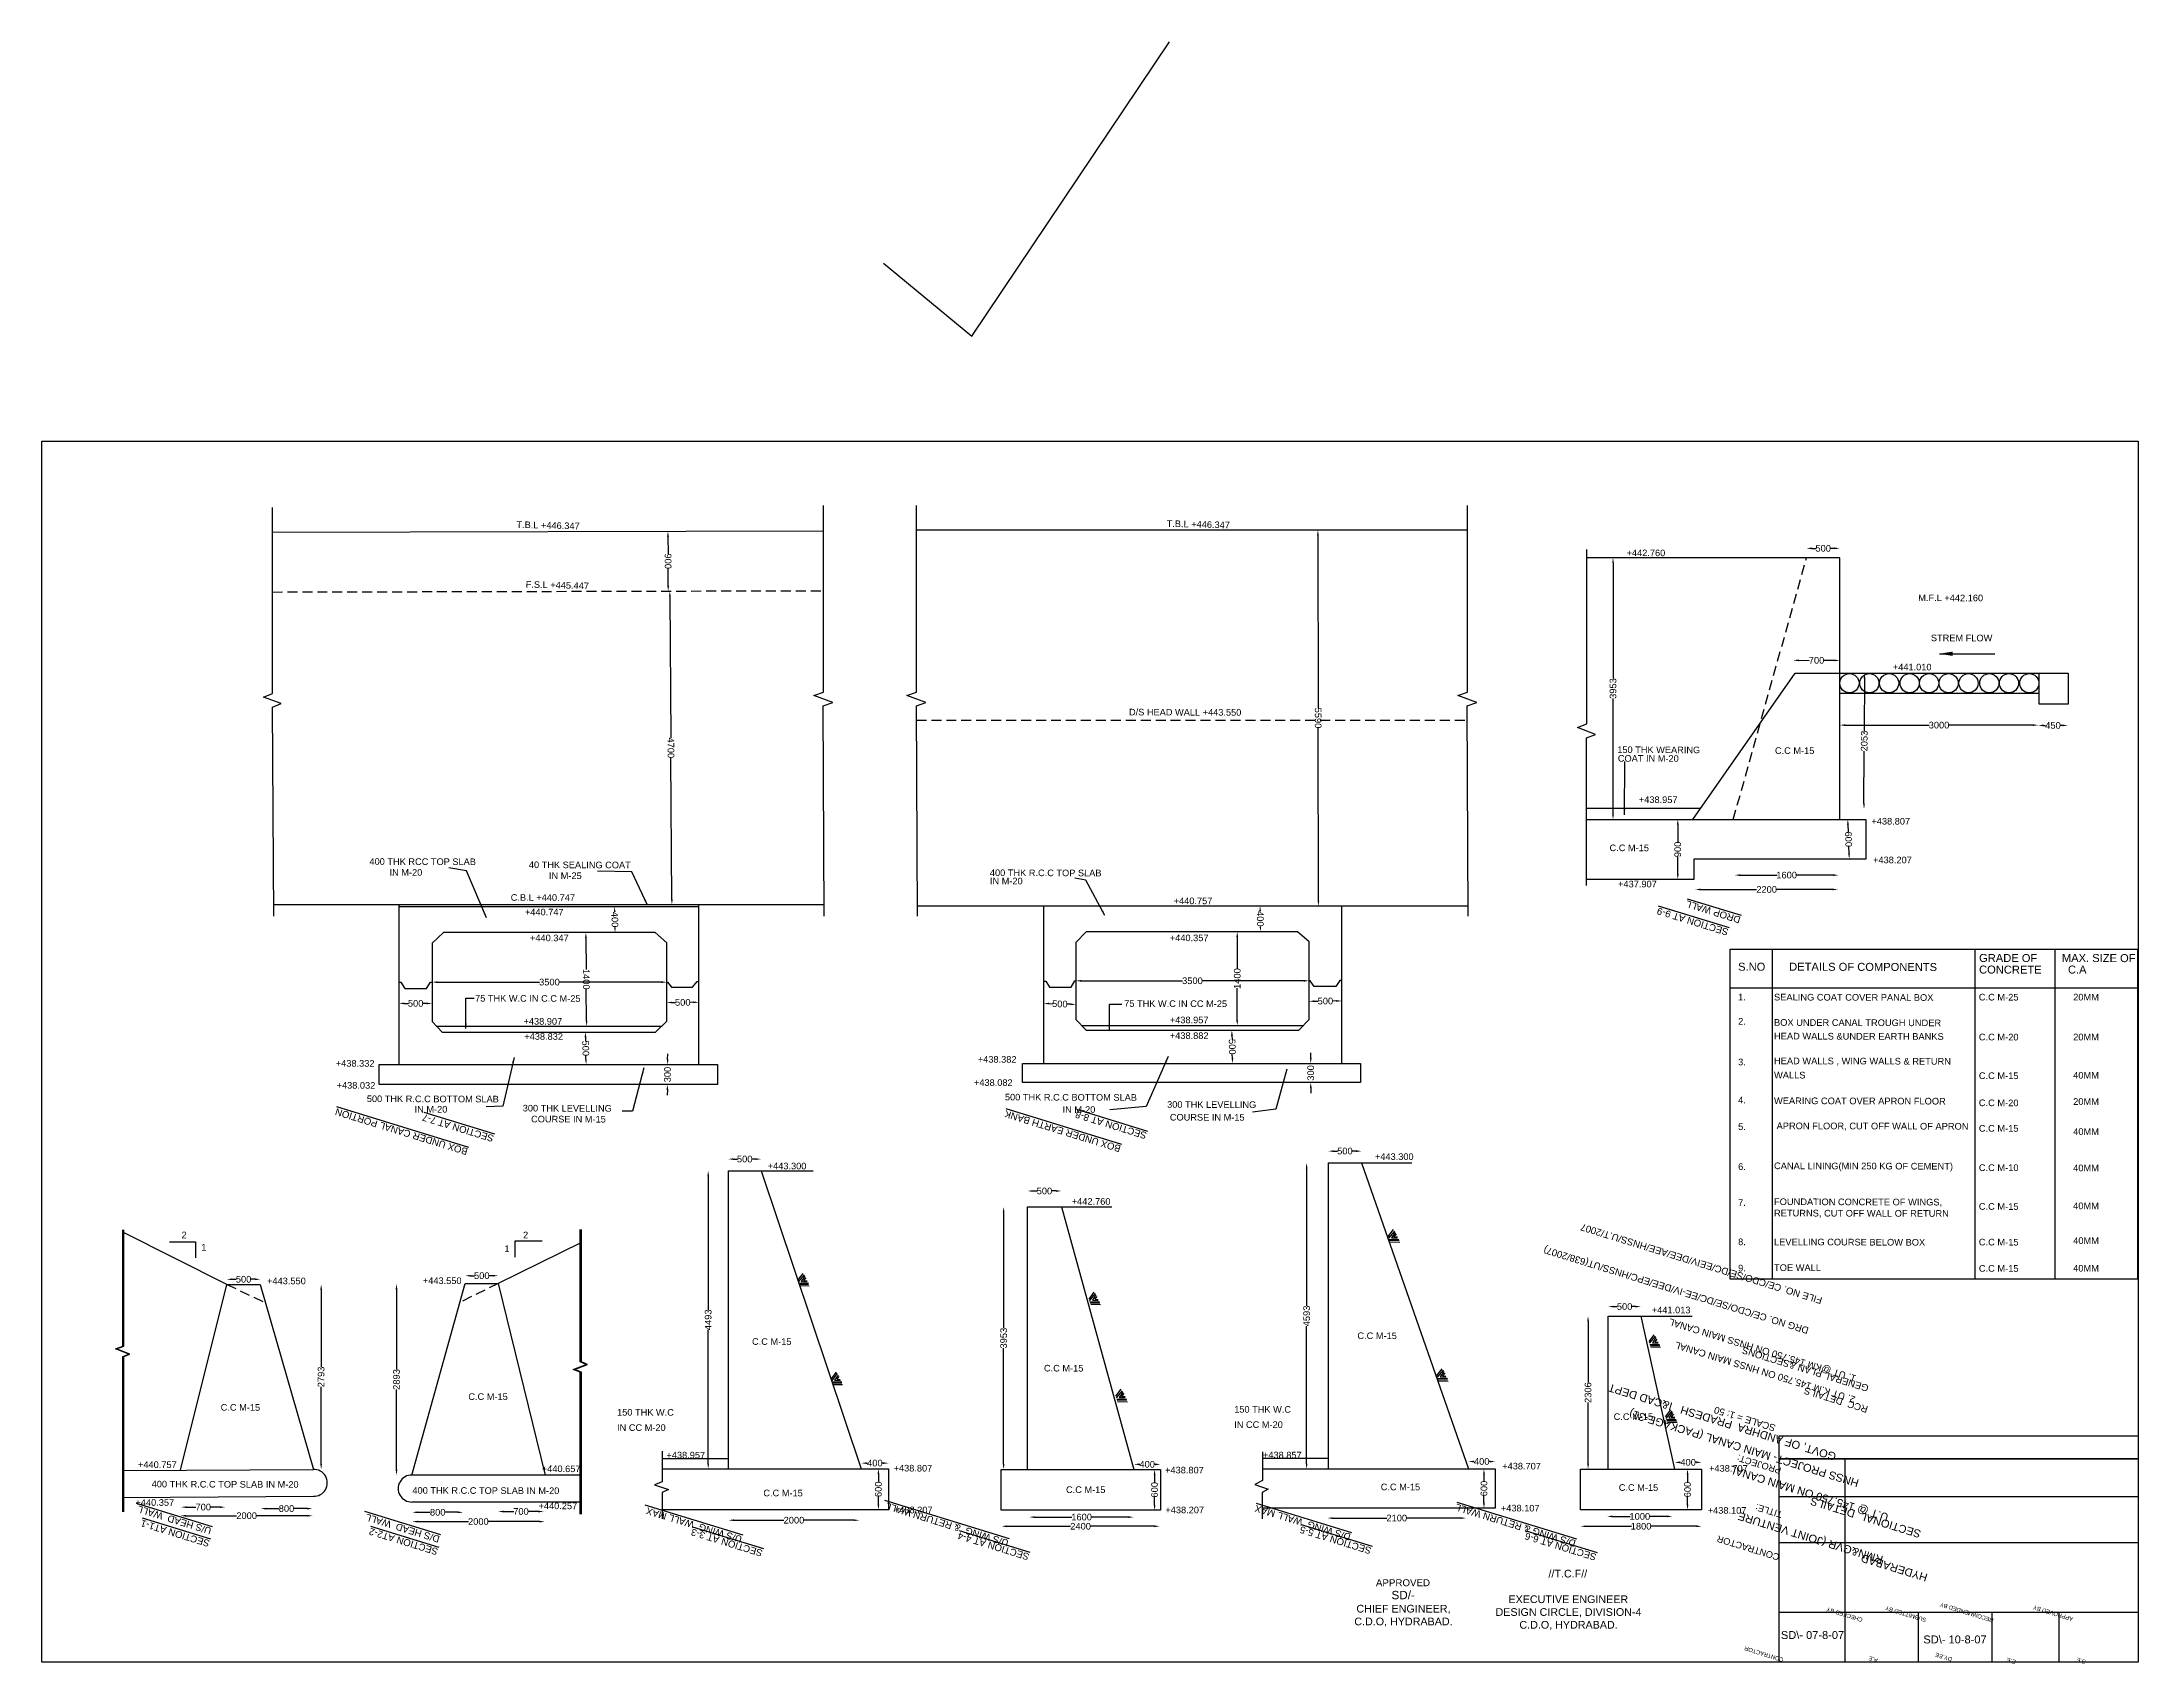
# Model space of a CAD drawing. Header units: millimetres. Extents: x 729 to 32268, y 961 to 25365.
import ezdxf

# ---------------------------------------------------------------- set-up
doc = ezdxf.new("R2010")
doc.units = ezdxf.units.MM
doc.header["$MEASUREMENT"] = 0
doc.linetypes.add('DASHED', pattern=[0.75, 0.5, -0.25])
for name, color, linetype in [('DIM', 7, 'Continuous'), ('DWG', 7, 'Continuous'), ('TXT', 7, 'Continuous'), ('TXT @ 1', 7, 'Continuous')]:
    doc.layers.add(name, color=color, linetype=linetype)
doc.styles.add('Notes', font='arial.ttf', dxfattribs={"height": 0.1})
doc.styles.get("Standard").update_dxf_attribs({"font": 'arial.ttf'})
doc.dimstyles.new('Civil', dxfattribs={"dimtxt": 100, "dimasz": 80, "dimexe": 0.1, "dimexo": 0.0625, "dimgap": 0.09, "dimtad": 0, "dimdec": 0, "dimzin": 12, "dimdsep": 46, "dimtxsty": 'Standard', "dimcen": 0.1, "dimse1": 1, "dimse2": 1, "dimaunit": 1, "dimadec": 5, "dimazin": 2, "dimtfac": 1, "dimtdec": 0, "dimtofl": 0, "dimtmove": 0, "dimatfit": 3, "dimfxl": 1, "dimfrac": 1, "dimtolj": 1, "dimtzin": 0, "dimarcsym": 0})

msp = doc.modelspace()

# ---------------------------------------------------------------- texts
at = {"layer": 'TXT'}
for s, height, rotation, p in [('T.B.L +446.347', 99.206, 358.5655, (7867.3, 18055.2)), ('T.B.L +446.347', 99.206, 358.5655, (17651.3, 18070.7)), (' +442.760', 99.21, 359.85107, (24533.4, 17629.7)), ('F.S.L +445.447', 99.206, 358.5655, (8007.3, 17156)), ('M.F.L +442.160', 99.206, 359.85107, (28961.3, 16952.6)), ('STREM FLOW', 99.21, 359.85107, (29150.9, 16349.7)), ('+441.010', 99.21, 359.85107, (28577.9, 15911.2)), ('D/S HEAD WALL +443.550', 99.206, 359.85107, (17084.9, 15233.2)), ('150 THK WEARING', 99.206, 359.85107, (24431.9, 14667.2)), ('COAT IN M-20', 99.206, 359.85107, (24440.4, 14537.2)), ('C.C M-15', 99.21, 359.85107, (26804.4, 14654.2)), ('+438.957', 99.21, 359.85107, (24756.4, 13916.2)), ('+438.807', 99.21, 359.85107, (28255.9, 13592.2)), ('C.C M-15', 99.21, 359.85107, (24315.4, 13191.2)), ('400 THK RCC TOP SLAB', 99.206, 359.85107, (5657.4, 12985.7)), ('40 THK SEALING COAT', 99.206, 359.85107, (8055.9, 12936.2)), ('+438.207', 99.21, 359.85107, (28281.4, 13009.7)), ('IN M-20', 99.21, 359.85107, (5958.9, 12821.7)), ('IN M-25', 99.21, 359.85107, (8357.4, 12772.2)), ('400 THK R.C.C TOP SLAB', 99.206, 359.85107, (14992.4, 12816.7)), ('IN M-20', 99.21, 359.85107, (14992.4, 12692.2)), ('+437.907', 99.21, 359.85107, (24444.4, 12647.2)), ('C.B.L +440.747', 99.206, 359.85107, (7782.4, 12444.2)), (' +440.747', 99.21, 359.85107, (7957.4, 12225.2)), ('+440.757', 99.21, 359.85107, (17757.4, 12394.1)), (' +440.347', 99.21, 359.85107, (8034.4, 11836.7)), ('+440.357', 99.21, 359.85107, (17699.4, 11837.4)), ('S.NO', 120, 359.85107, (26250.1, 11392.8)), ('DETAILS OF COMPONENTS', 120, 359.85107, (27017.6, 11392.8)), ('GRADE OF', 120, 359.85107, (29875.6, 11524.2)), ('CONCRETE', 120, 359.85107, (29875.6, 11349.7)), ('MAX. SIZE OF', 120, 359.85107, (31121.6, 11524.2)), ('C.A', 120, 359.85107, (31212.6, 11349.7)), ('1.', 100, 359.85107, (26250.1, 10944.8)), ('SEALING COAT COVER PANAL BOX', 100, 359.85107, (26790.1, 10944.8)), ('C.C M-25', 100, 359.85107, (29871.6, 10944.8)), ('20MM', 100, 359.85107, (31291.1, 10944.8)), ('75 THK W.C IN C.C M-25', 99.206, 359.85107, (7246.4, 10928.2)), ('75 THK W.C IN CC M-25', 99.206, 359.85107, (17012.9, 10848.9)), (' +438.907', 99.21, 359.85107, (7936.4, 10581.2)), (' +438.832', 99.21, 359.85107, (7948.4, 10353.9)), ('+438.957', 99.21, 359.85107, (17699.4, 10602.4)), ('+438.882', 99.21, 359.85107, (17699.9, 10366.4)), ('2.', 100, 359.85107, (26250.1, 10581.3)), ('BOX UNDER CANAL TROUGH UNDER', 100, 359.85107, (26790.1, 10563.8)), ('HEAD WALLS &UNDER EARTH BANKS', 100, 359.85107, (26790.1, 10358.8)), ('C.C M-20', 100, 359.85107, (29871.6, 10344.3)), ('20MM', 100, 359.85107, (31291.1, 10344.3)), ('+438.382', 99.21, 359.85107, (14810.4, 10009.4)), (' +438.332', 99.21, 359.85107, (5111.9, 9949.9)), ('3.', 100, 359.85107, (26250.1, 9969.3)), ('WALLS', 100, 359.85107, (26790.1, 9771.8)), ('HEAD WALLS , WING WALLS & RETURN', 100, 359.85107, (26790.1, 9985.8)), ('C.C M-15', 100, 359.85107, (29871.6, 9762.8)), ('40MM', 100, 359.85107, (31291.1, 9769.8)), (' +438.032', 99.21, 359.85107, (5124.4, 9618.4)), ('500 THK R.C.C BOTTOM SLAB', 99.206, 359.85107, (5617.4, 9416.2)), ('+438.082', 99.21, 359.85107, (14752.4, 9659.9)), ('500 THK R.C.C BOTTOM SLAB', 99.206, 359.85107, (15218.4, 9440.9)), ('4.', 100, 359.85107, (26250.1, 9395.3)), ('WEARING COAT OVER APRON FLOOR', 100, 359.85107, (26790.1, 9385.8)), ('20MM', 100, 359.85107, (31291.1, 9373.8)), ('IN M-20', 99.21, 359.85107, (6336.4, 9258.7)), ('300 THK LEVELLING', 99.206, 359.85107, (7963.4, 9274.7)), ('COURSE IN M-15 ', 99.206, 359.85107, (8088.9, 9110.7)), ('IN M-20', 99.21, 359.85107, (16085.9, 9254.4)), ('300 THK LEVELLING', 99.206, 359.85107, (17658.9, 9330.4)), ('COURSE IN M-15', 99.206, 359.85107, (17699.9, 9138.4)), ('C.C M-20', 100, 359.85107, (29871.6, 9354.8)), ('5.', 100, 359.85107, (26250.1, 8996.8)), (' APRON FLOOR, CUT OFF WALL OF APRON', 100, 359.85107, (26790.1, 9008.8)), ('C.C M-15', 100, 359.85107, (29871.6, 8970.8)), ('40MM', 100, 359.85107, (31291.1, 8921.8)), ('+443.300', 99.21, 359.85107, (20785.4, 8546.4)), (' +443.300', 99.21, 359.85107, (11610.9, 8405.2)), ('6.', 100, 359.85107, (26250.1, 8394.8)), ('CANAL LINING(MIN 250 KG OF CEMENT)', 100, 359.85107, (26790.1, 8406.8)), ('C.C M-10', 100, 359.85107, (29871.6, 8379.3)), ('40MM', 100, 359.85107, (31291.1, 8375.3)), (' +442.760', 99.21, 359.85107, (16185.9, 7872.7)), ('7.', 100, 359.85107, (26250.1, 7854.8)), ('FOUNDATION CONCRETE OF WINGS,', 100, 359.85107, (26790.1, 7866.8)), ('C.C M-15', 100, 359.85107, (29871.6, 7795.8)), ('40MM', 100, 359.85107, (31291.1, 7804.8)), ('RETURNS, CUT OFF WALL OF RETURN', 100, 359.85107, (26790.1, 7696.3)), ('2', 99.2, 359.85107, (2830.9, 7367.4)), ('1', 99.2, 359.85107, (3125.4, 7181.4)), ('1', 99.2, 359.85107, (7687.8, 7160.2)), ('2', 99.2, 359.85107, (7968.1, 7367.4)), ('8.', 100, 359.85107, (26250.1, 7263.3)), ('LEVELLING COURSE BELOW BOX', 100, 359.85107, (26790.1, 7261.8)), ('C.C M-15', 100, 359.85107, (29871.6, 7259.3)), ('40MM', 100, 359.85107, (31291.1, 7281.3)), ('9.', 100, 359.85107, (26250.1, 6867.8)), ('TOE WALL', 100, 359.85107, (26790.1, 6875.3)), ('C.C M-15', 100, 359.85107, (29871.6, 6863.8)), ('40MM', 100, 359.85107, (31291.1, 6866.3)), (' +443.550', 99.21, 359.85107, (4078.4, 6676.4)), (' +443.550', 99.21, 359.85107, (6421.9, 6679.9)), (' +441.013', 99.21, 359.85107, (24912.6, 6239.1)), ('C.C M-15', 99.21, 359.85107, (11413.4, 5764.1)), ('C.C M-15', 99.21, 359.85107, (20522.2, 5851.3)), ('C.C M-15', 99.21, 359.85107, (15805.9, 5363.3)), ('C.C M-15', 99.21, 359.85107, (3418.9, 4773.4)), ('C.C M-15', 99.21, 359.85107, (7144.9, 4935.4)), ('150 THK W.C', 99.206, 359.85107, (9382.5, 4699.6)), ('150 THK W.C', 99.206, 359.85107, (18668, 4744.3)), ('C.C M-15', 99.21, 359.85107, (24377.6, 4633.7)), ('IN CC M-20', 99.21, 359.85107, (9382.5, 4470.1)), ('IN CC M-20', 99.21, 359.85107, (18668, 4514.9)), (' +438.957', 99.21, 359.85107, (10087, 4055.8)), (' +438.857', 99.21, 359.85107, (19062.8, 4056.6)), (' +440.757', 99.21, 359.85107, (2136.4, 3911.9)), (' +440.657', 99.21, 359.85107, (8211.9, 3849.9)), (' +438.807', 99.21, 359.85107, (13504.9, 3859.2)), (' +438.807', 99.21, 359.85107, (17590, 3830.4)), (' +438.707', 99.21, 359.85107, (22662.4, 3889.9)), (' +438.707', 99.21, 359.85107, (25774.9, 3856)), ('400 THK R.C.C TOP SLAB IN M-20', 99.206, 359.85107, (2380.3, 3619.1)), ('400 THK R.C.C TOP SLAB IN M-20', 99.206, 359.85107, (6303.8, 3524.6)), ('C.C M-15', 99.21, 359.85107, (11583.9, 3485.1)), ('C.C M-15', 99.21, 359.85107, (16137.3, 3535.5)), ('C.C M-15', 99.21, 359.85107, (20872.9, 3576.6)), ('C.C M-15', 99.21, 359.85107, (24454.8, 3567.8)), (' +440.357', 99.21, 359.85107, (2097.9, 3342.9)), (' +440.257', 99.21, 359.85107, (8162.4, 3292.4)), (' +438.207', 99.21, 359.85107, (13509.2, 3231.1)), (' +438.207', 99.21, 359.85107, (17594.3, 3231.1)), (' +438.107', 99.21, 359.85107, (22642.2, 3258)), (' +438.107', 99.21, 359.85107, (25754.7, 3224.1))]:
    msp.add_text(s, height=height, rotation=rotation, dxfattribs=at).set_placement(p)
at = {"layer": 'TXT @ 1', "style": 'Notes'}
for s, height, p in [('%%USECTION AT 9-9', 103.339, (26114, 12016.7)), ('%%UDROP WALL', 103.339, (26296, 12201.2)), ('%%UBOX UNDER CANAL PORTION', 103.339, (7146.5, 8714.7)), ('%%USECTION AT 7-7', 103.339, (7537.5, 8911.7)), ('%%UBOX UNDER EARTH BANK', 103.339, (16971, 8758.2)), ('%%USECTION AT 8-8', 103.339, (17362, 8955.2)), ('FILE NO. CE/CDO/SE/DC/EEIV/DEE/AEE/HNSS/U.T/2007', 103.339, (27525, 6473.8)), ('DRG NO. CE/CDO/SE/DC/EE-IV/DEE/EPC/HNSS/UT(638/2007)', 103.339, (27321.2, 6023.5)), ('1. UT @KM 145.750 ON HNSS MAIN CANAL', 103.339, (28034.7, 5300.2)), ('2. UT K.M 145.750 ON HNSS MAIN CANAL ', 103.339, (28023.4, 4981.9)), ('GENERAL PLAN &SECTIONS.', 103.339, (28223.8, 5154.5)), ('GOVT, OF ANDHRA  PRADESH   I&CAD DEPT.', 119.047, (27737, 4131.7)), ('RCC  DETAILS', 103.339, (28212.5, 4836.2)), ('HNSS PROJECT- MAIN CANAL (PACKAGE-31)', 119.047, (28077.3, 3733.7)), ('SCALE = 1: 50', 103.339, (26823.7, 4557.2)), ('PROJECT:', 99.21, (26907.6, 3913.4)), ('U.T @ 145.750 ON MAIN CANAL', 119.047, (28523.2, 3218.3)), ('%%UU/S HEAD  WALL ', 103.339, (3288.5, 3007.2)), ('%%USECTION AT1-1', 103.339, (3263.5, 2819.2)), ('%%UD/S HEAD  WALL ', 103.339, (6723, 2883.7)), ('%%UU/S WING  WALL MAX ', 103.339, (11272.5, 2880.2)), ('%%UU/S WING  & RETURN WALL ', 103.339, (15283, 2825.7)), ('%%UD/S WING  WALL MAX', 103.339, (20430.5, 2917.2)), ('%%UD/S WING & RETURN WALL', 103.339, (23817, 2820.2)), ('RMN&GVR (JOINT VENTURE', 119.047, (28442, 2581.8)), ('TITLE:', 99.21, (26926.2, 3251.1)), ('SECTIONAL  DETAILS ', 119.047, (29011.4, 2968.3)), ('%%USECTION AT2-2', 103.339, (6698, 2695.7)), ('%%USECTION AT 3-3', 103.339, (11582.5, 2673.7)), ('%%USECTION AT 4-4', 103.339, (15593, 2619.2)), ('%%USECTION AT 5-5', 103.339, (20740.5, 2710.7)), ('%%USECTION AT 6-6', 103.339, (24127, 2613.7)), ('CONTRACTOR', 99.21, (26882.8, 2611.4)), ('HYDERABAD', 119.05, (29110.6, 2313.1)), ('CHECKED BY', 62, (28129.9, 1651.3)), ('SUBMITTED BY', 62.003, (29089.2, 1647.4)), ('RECOMMENDED BY', 62.003, (30098.8, 1643.3)), ('APPROVED BY', 62.003, (31294.4, 1663.9)), ('CONTRACTOR', 62, (26939.5, 1049.9)), ('A.E', 62, (28357.7, 1042.1)), ('DY.EE', 62, (29475.3, 1057.4)), ('E.E', 62, (30432.2, 1018.1)), ('S.E', 62, (31485.6, 1019.1))]:
    msp.add_text(s, height=height, rotation=162.91013, dxfattribs=at).set_placement(p)
for s, p in [('SD\\- 07-8-07', (26893.7, 1338.5)), ('SD\\- 10-8-07', (29037.4, 1271.9))]:
    msp.add_text(s, height=119.047, dxfattribs=at).set_placement(p)
at = {"layer": 'TXT @ 1', "attachment_point": 1, "style": 'Notes'}
for s, insert, char_height, width in [('\\pi453.86388;APPROVED\\P\\pi688.18162;{\\H1.2x;SD/-\\P\\pi160.51658;\\H0.91667x;CHIEF ENGINEER, \\P\\pi128.96736;C.D.O, HYDRABAD.}', (20346.3, 2237.1), 104.985, 1714.95), ('\\pi803.56328;//T.C.F// \\P\\pi1094.83126;\\P\\pi201.29434;EXECUTIVE ENGINEER\\P\\pi6.80059;DESIGN CIRCLE, DIVISION-4\\P\\pi366.32651;C.D.O, HYDRABAD.', (22593.1, 2379.2), 115.483, 2189.663)]:
    msp.add_mtext(s, dxfattribs=dict(at, insert=insert, char_height=char_height, width=width))

# ---------------------------------------------------------------- blocks, each defined once
blk = doc.blocks.new('*D2')
at = {"layer": 'Defpoints', "color": 0, "transparency": 16777216}
for p in [(10134, 18003), (10137, 17103), (10152, 17103)]:
    blk.add_point(p, dxfattribs=at)
at = {"layer": 'DIM', "color": 0, "lineweight": -2, "transparency": 16777216}
for p, q in [((10149, 17923), (10150, 17663)), ((10151, 17183), (10150, 17443))]:
    blk.add_line(p, q, dxfattribs=at)
at = {"layer": 'DIM', "color": 0, "transparency": 16777216}
for points in [[(10162, 17923), (10135, 17923), (10148, 18003)], [(10165, 17183), (10138, 17183), (10152, 17103)]]:
    blk.add_solid(points, dxfattribs=at)
at = {"layer": 'DIM', "color": 0, "transparency": 16777216, "insert": (10150, 17553), "char_height": 100, "attachment_point": 5, "rotation": 270.1969}
blk.add_mtext('\\A1;900', dxfattribs=at)
blk = doc.blocks.new('*D3')
at = {"layer": 'Defpoints', "color": 0, "transparency": 16777216}
for p in [(10152, 17103), (10183, 12387), (10208, 12387)]:
    blk.add_point(p, dxfattribs=at)
at = {"layer": 'DIM', "color": 0, "lineweight": -2, "transparency": 16777216}
for p, q in [((10177, 17024), (10191, 14896)), ((10207, 12467), (10193, 14594))]:
    blk.add_line(p, q, dxfattribs=at)
at = {"layer": 'DIM', "color": 0, "transparency": 16777216}
for points in [[(10190, 17024), (10164, 17024), (10177, 17104)], [(10221, 12467), (10194, 12467), (10208, 12387)]]:
    blk.add_solid(points, dxfattribs=at)
at = {"layer": 'DIM', "color": 0, "transparency": 16777216, "insert": (10192, 14745), "char_height": 100, "attachment_point": 5, "rotation": 270.3819}
blk.add_mtext('\\A1;4700', dxfattribs=at)
blk = doc.blocks.new('*D4')
at = {"layer": 'Defpoints', "color": 0, "transparency": 16777216}
for p in [(6600, 11218), (10130, 11220), (10130, 11218)]:
    blk.add_point(p, dxfattribs=at)
at = {"layer": 'DIM', "color": 0, "lineweight": -2, "transparency": 16777216}
for p, q in [((6680, 11220), (8216, 11220)), ((10050, 11220), (8515, 11220))]:
    blk.add_line(p, q, dxfattribs=at)
at = {"layer": 'DIM', "color": 0, "transparency": 16777216}
for points in [[(6680, 11234), (6680, 11207), (6600, 11220)], [(10050, 11234), (10050, 11207), (10130, 11220)]]:
    blk.add_solid(points, dxfattribs=at)
at = {"layer": 'DIM', "color": 0, "transparency": 16777216, "insert": (8365, 11220), "char_height": 100, "attachment_point": 5}
blk.add_mtext('\\A1;3500', dxfattribs=at)
blk = doc.blocks.new('*D5')
at = {"layer": 'Defpoints', "color": 0, "transparency": 16777216}
for p in [(8894, 11966), (8906, 10560), (8925, 10560)]:
    blk.add_point(p, dxfattribs=at)
at = {"layer": 'DIM', "color": 0, "lineweight": -2, "transparency": 16777216}
for p, q in [((8914, 11886), (8918, 11408)), ((8924, 10640), (8920, 11119))]:
    blk.add_line(p, q, dxfattribs=at)
at = {"layer": 'DIM', "color": 0, "transparency": 16777216}
for points in [[(8927, 11886), (8901, 11886), (8913, 11966)], [(8938, 10640), (8911, 10640), (8925, 10560)]]:
    blk.add_solid(points, dxfattribs=at)
at = {"layer": 'DIM', "color": 0, "transparency": 16777216, "insert": (8919, 11263), "char_height": 100, "attachment_point": 5, "rotation": 270.4686}
blk.add_mtext('\\A1;1400', dxfattribs=at)
blk = doc.blocks.new('*D6')
at = {"layer": 'Defpoints', "color": 0, "transparency": 16777216}
for p in [(6103, 10899), (6600, 10899), (6600, 10898)]:
    blk.add_point(p, dxfattribs=at)
at = {"layer": 'DIM', "color": 0, "lineweight": -2, "transparency": 16777216}
for p, q in [((6183, 10901), (6241, 10901)), ((6520, 10900), (6462, 10900))]:
    blk.add_line(p, q, dxfattribs=at)
at = {"layer": 'DIM', "color": 0, "transparency": 16777216}
for points in [[(6183, 10914), (6183, 10887), (6103, 10901)], [(6520, 10913), (6520, 10886), (6600, 10899)]]:
    blk.add_solid(points, dxfattribs=at)
at = {"layer": 'DIM', "color": 0, "transparency": 16777216, "insert": (6352, 10900), "char_height": 100, "attachment_point": 5, "rotation": 359.8273}
blk.add_mtext('\\A1;500', dxfattribs=at)
blk = doc.blocks.new('*D7')
at = {"layer": 'Defpoints', "color": 0, "transparency": 16777216}
for p in [(10130, 10901), (10612, 10917), (10612, 10906)]:
    blk.add_point(p, dxfattribs=at)
at = {"layer": 'DIM', "color": 0, "lineweight": -2, "transparency": 16777216}
for p, q in [((10210, 10914), (10261, 10914)), ((10532, 10917), (10482, 10916))]:
    blk.add_line(p, q, dxfattribs=at)
at = {"layer": 'DIM', "color": 0, "transparency": 16777216}
for points in [[(10210, 10927), (10211, 10900), (10130, 10913)], [(10532, 10930), (10532, 10903), (10612, 10917)]]:
    blk.add_solid(points, dxfattribs=at)
at = {"layer": 'DIM', "color": 0, "transparency": 16777216, "insert": (10371, 10915), "char_height": 100, "attachment_point": 5, "rotation": 0.5354}
blk.add_mtext('\\A1;500', dxfattribs=at)
blk = doc.blocks.new('*D8')
at = {"layer": 'Defpoints', "color": 0, "transparency": 16777216}
for p in [(8897, 10469), (8908, 9981), (8917, 9981)]:
    blk.add_point(p, dxfattribs=at)
at = {"layer": 'DIM', "color": 0, "lineweight": -2, "transparency": 16777216}
for p, q in [((8907, 10389), (8909, 10335)), ((8915, 10061), (8914, 10115))]:
    blk.add_line(p, q, dxfattribs=at)
at = {"layer": 'DIM', "color": 0, "transparency": 16777216}
for points in [[(8921, 10389), (8894, 10389), (8905, 10469)], [(8928, 10061), (8902, 10061), (8917, 9981)]]:
    blk.add_solid(points, dxfattribs=at)
at = {"layer": 'DIM', "color": 0, "transparency": 16777216, "insert": (8911, 10225), "char_height": 100, "attachment_point": 5, "rotation": 271.3507}
blk.add_mtext('\\A1;500', dxfattribs=at)
blk = doc.blocks.new('*D9')
at = {"layer": 'Defpoints', "color": 0, "transparency": 16777216}
for p in [(10126, 9981), (10123, 9679), (10140, 9679)]:
    blk.add_point(p, dxfattribs=at)
at = {"layer": 'DIM', "color": 0, "lineweight": -2, "transparency": 16777216}
for p, q in [((10144, 10061), (10145, 10141)), ((10139, 9599), (10138, 9519))]:
    blk.add_line(p, q, dxfattribs=at)
at = {"layer": 'DIM', "color": 0, "transparency": 16777216}
for points in [[(10130, 10061), (10157, 10061), (10143, 9981)], [(10126, 9599), (10153, 9599), (10140, 9679)]]:
    blk.add_solid(points, dxfattribs=at)
at = {"layer": 'DIM', "color": 0, "transparency": 16777216, "insert": (10141, 9830), "char_height": 100, "attachment_point": 5, "rotation": 89.431}
blk.add_mtext('\\A1;300', dxfattribs=at)
blk = doc.blocks.new('*D10')
at = {"layer": 'Defpoints', "color": 0, "transparency": 16777216}
for p in [(9332, 12355), (9338, 11966), (9352, 11966)]:
    blk.add_point(p, dxfattribs=at)
at = {"layer": 'DIM', "color": 0, "lineweight": -2, "transparency": 16777216}
for p, q in [((9347, 12275), (9347, 12273)), ((9351, 12046), (9351, 12048))]:
    blk.add_line(p, q, dxfattribs=at)
at = {"layer": 'DIM', "color": 0, "transparency": 16777216}
for points in [[(9360, 12275), (9334, 12275), (9345, 12355)], [(9364, 12047), (9338, 12046), (9352, 11966)]]:
    blk.add_solid(points, dxfattribs=at)
at = {"layer": 'DIM', "color": 0, "transparency": 16777216, "insert": (9349, 12161), "char_height": 100, "attachment_point": 5, "rotation": 271.0326}
blk.add_mtext('\\A1;400', dxfattribs=at)
blk = doc.blocks.new('*D11')
at = {"layer": 'Defpoints', "color": 0, "transparency": 16777216}
for p in [(19924, 18022), (19932, 12366), (19935, 12366)]:
    blk.add_point(p, dxfattribs=at)
at = {"layer": 'DIM', "color": 0, "lineweight": -2, "transparency": 16777216}
for p, q in [((19928, 17942), (19931, 15344)), ((19935, 12446), (19931, 15045))]:
    blk.add_line(p, q, dxfattribs=at)
at = {"layer": 'DIM', "color": 0, "transparency": 16777216}
for points in [[(19941, 17942), (19914, 17942), (19927, 18022)], [(19948, 12446), (19922, 12446), (19935, 12366)]]:
    blk.add_solid(points, dxfattribs=at)
at = {"layer": 'DIM', "color": 0, "transparency": 16777216, "insert": (19931, 15194), "char_height": 100, "attachment_point": 5, "rotation": 270.076}
blk.add_mtext('\\A1;5590', dxfattribs=at)
blk = doc.blocks.new('*D12')
at = {"layer": 'Defpoints', "color": 0, "transparency": 16777216}
for p in [(15802, 10884), (16287, 10884), (16287, 10868)]:
    blk.add_point(p, dxfattribs=at)
at = {"layer": 'DIM', "color": 0, "lineweight": -2, "transparency": 16777216}
for p, q in [((15882, 10898), (15935, 10896)), ((16207, 10887), (16155, 10888))]:
    blk.add_line(p, q, dxfattribs=at)
at = {"layer": 'DIM', "color": 0, "transparency": 16777216}
for points in [[(15883, 10911), (15882, 10884), (15802, 10900)], [(16208, 10900), (16207, 10873), (16287, 10884)]]:
    blk.add_solid(points, dxfattribs=at)
at = {"layer": 'DIM', "color": 0, "transparency": 16777216, "insert": (16045, 10892), "char_height": 100, "attachment_point": 5, "rotation": 358.0507}
blk.add_mtext('\\A1;500', dxfattribs=at)
blk = doc.blocks.new('*D13')
at = {"layer": 'Defpoints', "color": 0, "transparency": 16777216}
for p in [(19794, 10910), (20287, 10937), (20287, 10916)]:
    blk.add_point(p, dxfattribs=at)
at = {"layer": 'DIM', "color": 0, "lineweight": -2, "transparency": 16777216}
for p, q in [((19873, 10933), (19930, 10934)), ((20207, 10937), (20150, 10936))]:
    blk.add_line(p, q, dxfattribs=at)
at = {"layer": 'DIM', "color": 0, "transparency": 16777216}
for points in [[(19873, 10946), (19873, 10920), (19793, 10932)], [(20206, 10950), (20207, 10923), (20287, 10937)]]:
    blk.add_solid(points, dxfattribs=at)
at = {"layer": 'DIM', "color": 0, "transparency": 16777216, "insert": (20040, 10935), "char_height": 100, "attachment_point": 5, "rotation": 0.639}
blk.add_mtext('\\A1;500', dxfattribs=at)
blk = doc.blocks.new('*D14')
at = {"layer": 'Defpoints', "color": 0, "transparency": 16777216}
for p in [(16287, 11240), (19794, 11240), (19794, 11240)]:
    blk.add_point(p, dxfattribs=at)
at = {"layer": 'DIM', "color": 0, "lineweight": -2, "transparency": 16777216}
for p, q in [((16367, 11240), (17891, 11240)), ((19714, 11240), (18189, 11240))]:
    blk.add_line(p, q, dxfattribs=at)
at = {"layer": 'DIM', "color": 0, "transparency": 16777216}
for points in [[(16367, 11254), (16367, 11227), (16287, 11240)], [(19714, 11254), (19714, 11227), (19794, 11240)]]:
    blk.add_solid(points, dxfattribs=at)
at = {"layer": 'DIM', "color": 0, "transparency": 16777216, "insert": (18040, 11240), "char_height": 100, "attachment_point": 5}
blk.add_mtext('\\A1;3500', dxfattribs=at)
blk = doc.blocks.new('*D15')
at = {"layer": 'Defpoints', "color": 0, "transparency": 16777216}
for p in [(18595, 11979), (18714, 11979), (18595, 10568)]:
    blk.add_point(p, dxfattribs=at)
at = {"layer": 'DIM', "color": 0, "lineweight": -2, "transparency": 16777216}
for p, q in [((18714, 11899), (18714, 11418)), ((18714, 10648), (18714, 11129))]:
    blk.add_line(p, q, dxfattribs=at)
at = {"layer": 'DIM', "color": 0, "transparency": 16777216}
for points in [[(18700, 11899), (18727, 11899), (18714, 11979)], [(18700, 10648), (18727, 10648), (18714, 10568)]]:
    blk.add_solid(points, dxfattribs=at)
at = {"layer": 'DIM', "color": 0, "transparency": 16777216, "insert": (18714, 11274), "char_height": 100, "attachment_point": 5, "rotation": 90}
blk.add_mtext('\\A1;1400', dxfattribs=at)
blk = doc.blocks.new('*D16')
at = {"layer": 'Defpoints', "color": 0, "transparency": 16777216}
for p in [(19010, 12366), (19015, 11979), (19063, 11980)]:
    blk.add_point(p, dxfattribs=at)
at = {"layer": 'DIM', "color": 0, "lineweight": -2, "transparency": 16777216}
for p, q in [((19059, 12287), (19059, 12286)), ((19062, 12060), (19062, 12061))]:
    blk.add_line(p, q, dxfattribs=at)
at = {"layer": 'DIM', "color": 0, "transparency": 16777216}
for points in [[(19072, 12287), (19045, 12287), (19057, 12367)], [(19075, 12060), (19049, 12060), (19063, 11980)]]:
    blk.add_solid(points, dxfattribs=at)
at = {"layer": 'DIM', "color": 0, "transparency": 16777216, "insert": (19060, 12173), "char_height": 100, "attachment_point": 5, "rotation": 270.8139}
blk.add_mtext('\\A1;400', dxfattribs=at)
blk = doc.blocks.new('*D17')
at = {"layer": 'Defpoints', "color": 0, "transparency": 16777216}
for p in [(18584, 10496), (18595, 9997), (18643, 9998)]:
    blk.add_point(p, dxfattribs=at)
at = {"layer": 'DIM', "color": 0, "lineweight": -2, "transparency": 16777216}
for p, q in [((18634, 10417), (18636, 10358)), ((18642, 10078), (18640, 10137))]:
    blk.add_line(p, q, dxfattribs=at)
at = {"layer": 'DIM', "color": 0, "transparency": 16777216}
for points in [[(18648, 10417), (18621, 10417), (18632, 10497)], [(18655, 10078), (18628, 10078), (18643, 9998)]]:
    blk.add_solid(points, dxfattribs=at)
at = {"layer": 'DIM', "color": 0, "transparency": 16777216, "insert": (18638, 10248), "char_height": 100, "attachment_point": 5, "rotation": 271.2629}
blk.add_mtext('\\A1;500', dxfattribs=at)
blk = doc.blocks.new('*D18')
at = {"layer": 'Defpoints', "color": 0, "transparency": 16777216}
for p in [(20567, 9997), (19820, 9711), (20567, 9711)]:
    blk.add_point(p, dxfattribs=at)
at = {"layer": 'DIM', "color": 0, "lineweight": -2, "transparency": 16777216}
for p, q in [((19820, 10077), (19820, 10157)), ((19820, 9631), (19820, 9551))]:
    blk.add_line(p, q, dxfattribs=at)
at = {"layer": 'DIM', "color": 0, "transparency": 16777216}
for points in [[(19807, 10077), (19833, 10077), (19820, 9997)], [(19807, 9631), (19833, 9631), (19820, 9711)]]:
    blk.add_solid(points, dxfattribs=at)
at = {"layer": 'DIM', "color": 0, "transparency": 16777216, "insert": (19820, 9854), "char_height": 100, "attachment_point": 5, "rotation": 90}
blk.add_mtext('\\A1;300', dxfattribs=at)
blk = doc.blocks.new('*D19')
at = {"layer": 'Defpoints', "color": 0, "transparency": 16777216}
for p in [(25364, 13668), (25342, 12766), (25364, 12766)]:
    blk.add_point(p, dxfattribs=at)
at = {"layer": 'DIM', "color": 0, "lineweight": -2, "transparency": 16777216}
for p, q in [((25342, 13588), (25342, 13327)), ((25342, 12846), (25342, 13106))]:
    blk.add_line(p, q, dxfattribs=at)
at = {"layer": 'DIM', "color": 0, "transparency": 16777216}
for points in [[(25329, 13588), (25356, 13588), (25342, 13668)], [(25329, 12846), (25356, 12846), (25342, 12766)]]:
    blk.add_solid(points, dxfattribs=at)
at = {"layer": 'DIM', "color": 0, "transparency": 16777216, "insert": (25342, 13217), "char_height": 100, "attachment_point": 5, "rotation": 90}
blk.add_mtext('\\A1;900', dxfattribs=at)
blk = doc.blocks.new('*D20')
at = {"layer": 'Defpoints', "color": 0, "transparency": 16777216}
for p in [(26202, 12830), (27759, 12830), (27759, 12830)]:
    blk.add_point(p, dxfattribs=at)
at = {"layer": 'DIM', "color": 0, "lineweight": -2, "transparency": 16777216}
for p, q in [((26282, 12830), (26836, 12830)), ((27679, 12830), (27125, 12830))]:
    blk.add_line(p, q, dxfattribs=at)
at = {"layer": 'DIM', "color": 0, "transparency": 16777216}
for points in [[(26282, 12843), (26282, 12816), (26202, 12830)], [(27679, 12843), (27679, 12816), (27759, 12830)]]:
    blk.add_solid(points, dxfattribs=at)
at = {"layer": 'DIM', "color": 0, "transparency": 16777216, "insert": (26980, 12830), "char_height": 100, "attachment_point": 5}
blk.add_mtext('\\A1;1600', dxfattribs=at)
blk = doc.blocks.new('*D21')
at = {"layer": 'Defpoints', "color": 0, "transparency": 16777216}
for p in [(25606, 12618), (27752, 12618), (27752, 12614)]:
    blk.add_point(p, dxfattribs=at)
at = {"layer": 'DIM', "color": 0, "lineweight": -2, "transparency": 16777216}
for p, q in [((25686, 12614), (26529, 12614)), ((27672, 12614), (26829, 12614))]:
    blk.add_line(p, q, dxfattribs=at)
at = {"layer": 'DIM', "color": 0, "transparency": 16777216}
for points in [[(25686, 12627), (25686, 12601), (25606, 12614)], [(27672, 12627), (27672, 12601), (27752, 12614)]]:
    blk.add_solid(points, dxfattribs=at)
at = {"layer": 'DIM', "color": 0, "transparency": 16777216, "insert": (26679, 12614), "char_height": 100, "attachment_point": 5}
blk.add_mtext('\\A1;2200', dxfattribs=at)
blk = doc.blocks.new('*D22')
at = {"layer": 'Defpoints', "color": 0, "transparency": 16777216}
for p in [(27898, 13668), (27920, 13072), (27922, 13073)]:
    blk.add_point(p, dxfattribs=at)
at = {"layer": 'DIM', "color": 0, "lineweight": -2, "transparency": 16777216}
for p, q in [((27903, 13588), (27907, 13481)), ((27919, 13153), (27915, 13260))]:
    blk.add_line(p, q, dxfattribs=at)
at = {"layer": 'DIM', "color": 0, "transparency": 16777216}
for points in [[(27916, 13589), (27889, 13588), (27900, 13668)], [(27932, 13153), (27906, 13152), (27922, 13073)]]:
    blk.add_solid(points, dxfattribs=at)
at = {"layer": 'DIM', "color": 0, "transparency": 16777216, "insert": (27911, 13370), "char_height": 100, "attachment_point": 5, "rotation": 272.1638}
blk.add_mtext('\\A1;600', dxfattribs=at)
blk = doc.blocks.new('*D23')
at = {"layer": 'Defpoints', "color": 0, "transparency": 16777216}
for p in [(27080, 16071), (27781, 16069), (27781, 16060)]:
    blk.add_point(p, dxfattribs=at)
at = {"layer": 'DIM', "color": 0, "lineweight": -2, "transparency": 16777216}
for p, q in [((27159, 16062), (27320, 16061)), ((27701, 16060), (27540, 16061))]:
    blk.add_line(p, q, dxfattribs=at)
at = {"layer": 'DIM', "color": 0, "transparency": 16777216}
for points in [[(27160, 16075), (27159, 16048), (27079, 16062)], [(27701, 16074), (27701, 16047), (27781, 16060)]]:
    blk.add_solid(points, dxfattribs=at)
at = {"layer": 'DIM', "color": 0, "transparency": 16777216, "insert": (27430, 16061), "char_height": 100, "attachment_point": 5, "rotation": 359.8366}
blk.add_mtext('\\A1;700', dxfattribs=at)
blk = doc.blocks.new('*D24')
at = {"layer": 'Defpoints', "color": 0, "transparency": 16777216}
for p in [(27781, 15102), (30765, 15102), (30765, 15086)]:
    blk.add_point(p, dxfattribs=at)
at = {"layer": 'DIM', "color": 0, "lineweight": -2, "transparency": 16777216}
for p, q in [((27861, 15086), (29124, 15086)), ((30685, 15086), (29422, 15086))]:
    blk.add_line(p, q, dxfattribs=at)
at = {"layer": 'DIM', "color": 0, "transparency": 16777216}
for points in [[(27861, 15100), (27861, 15073), (27781, 15086)], [(30685, 15100), (30685, 15073), (30765, 15086)]]:
    blk.add_solid(points, dxfattribs=at)
at = {"layer": 'DIM', "color": 0, "transparency": 16777216, "insert": (29273, 15086), "char_height": 100, "attachment_point": 5}
blk.add_mtext('\\A1;3000', dxfattribs=at)
blk = doc.blocks.new('*D25')
at = {"layer": 'Defpoints', "color": 0, "transparency": 16777216}
for p in [(30765, 15086), (31212, 15086), (31212, 15082)]:
    blk.add_point(p, dxfattribs=at)
at = {"layer": 'DIM', "color": 0, "lineweight": -2, "transparency": 16777216}
for p, q in [((30845, 15082), (30876, 15082)), ((31132, 15082), (31101, 15082))]:
    blk.add_line(p, q, dxfattribs=at)
at = {"layer": 'DIM', "color": 0, "transparency": 16777216}
for points in [[(30845, 15096), (30845, 15069), (30765, 15082)], [(31132, 15096), (31132, 15069), (31212, 15082)]]:
    blk.add_solid(points, dxfattribs=at)
at = {"layer": 'DIM', "color": 0, "transparency": 16777216, "insert": (30988, 15082), "char_height": 100, "attachment_point": 5}
blk.add_mtext('\\A1;450', dxfattribs=at)
blk = doc.blocks.new('*D26')
at = {"layer": 'Defpoints', "color": 0, "transparency": 16777216}
for p in [(28140, 15867), (28152, 15867), (28132, 13828)]:
    blk.add_point(p, dxfattribs=at)
at = {"layer": 'DIM', "color": 0, "lineweight": -2, "transparency": 16777216}
for p, q in [((28152, 15787), (28149, 14997)), ((28144, 13907), (28148, 14697))]:
    blk.add_line(p, q, dxfattribs=at)
at = {"layer": 'DIM', "color": 0, "transparency": 16777216}
for points in [[(28139, 15787), (28165, 15787), (28152, 15867)], [(28131, 13908), (28158, 13907), (28144, 13827)]]:
    blk.add_solid(points, dxfattribs=at)
at = {"layer": 'DIM', "color": 0, "transparency": 16777216, "insert": (28148, 14847), "char_height": 100, "attachment_point": 5, "rotation": 89.7753}
blk.add_mtext('\\A1;2053', dxfattribs=at)
blk = doc.blocks.new('*D27')
at = {"layer": 'Defpoints', "color": 0, "transparency": 16777216}
for p in [(27781, 17746), (27280, 17606), (27781, 17606)]:
    blk.add_point(p, dxfattribs=at)
at = {"layer": 'DIM', "color": 0, "lineweight": -2, "transparency": 16777216}
for p, q in [((27360, 17746), (27420, 17746)), ((27701, 17746), (27641, 17746))]:
    blk.add_line(p, q, dxfattribs=at)
at = {"layer": 'DIM', "color": 0, "transparency": 16777216}
for points in [[(27360, 17760), (27360, 17733), (27280, 17746)], [(27701, 17760), (27701, 17733), (27781, 17746)]]:
    blk.add_solid(points, dxfattribs=at)
at = {"layer": 'DIM', "color": 0, "transparency": 16777216, "insert": (27530, 17746), "char_height": 100, "attachment_point": 5}
blk.add_mtext('\\A1;500', dxfattribs=at)
blk = doc.blocks.new('*D28')
at = {"layer": 'Defpoints', "color": 0, "transparency": 16777216}
for p in [(2826, 3315), (3487, 3322), (3487, 3315)]:
    blk.add_point(p, dxfattribs=at)
at = {"layer": 'DIM', "color": 0, "lineweight": -2, "transparency": 16777216}
for p, q in [((2906, 3322), (3046, 3322)), ((3407, 3322), (3266, 3322))]:
    blk.add_line(p, q, dxfattribs=at)
at = {"layer": 'DIM', "color": 0, "transparency": 16777216}
for points in [[(2906, 3335), (2906, 3308), (2826, 3322)], [(3407, 3335), (3407, 3308), (3487, 3322)]]:
    blk.add_solid(points, dxfattribs=at)
at = {"layer": 'DIM', "color": 0, "transparency": 16777216, "insert": (3156, 3322), "char_height": 100, "attachment_point": 5}
blk.add_mtext('\\A1;700', dxfattribs=at)
blk = doc.blocks.new('*D29')
at = {"layer": 'Defpoints', "color": 0, "transparency": 16777216}
for p in [(2816, 3174), (4802, 3192), (4802, 3174)]:
    blk.add_point(p, dxfattribs=at)
at = {"layer": 'DIM', "color": 0, "lineweight": -2, "transparency": 16777216}
for p, q in [((2896, 3192), (3659, 3192)), ((4722, 3192), (3959, 3192))]:
    blk.add_line(p, q, dxfattribs=at)
at = {"layer": 'DIM', "color": 0, "transparency": 16777216}
for points in [[(2896, 3206), (2896, 3179), (2816, 3192)], [(4722, 3206), (4722, 3179), (4802, 3192)]]:
    blk.add_solid(points, dxfattribs=at)
at = {"layer": 'DIM', "color": 0, "transparency": 16777216, "insert": (3809, 3192), "char_height": 100, "attachment_point": 5}
blk.add_mtext('\\A1;2000', dxfattribs=at)
blk = doc.blocks.new('*D30')
at = {"layer": 'Defpoints', "color": 0, "transparency": 16777216}
for p in [(4023, 3315), (4796, 3315), (4796, 3300)]:
    blk.add_point(p, dxfattribs=at)
at = {"layer": 'DIM', "color": 0, "lineweight": -2, "transparency": 16777216}
for p, q in [((4103, 3300), (4299, 3300)), ((4716, 3300), (4520, 3300))]:
    blk.add_line(p, q, dxfattribs=at)
at = {"layer": 'DIM', "color": 0, "transparency": 16777216}
for points in [[(4103, 3313), (4103, 3286), (4023, 3300)], [(4716, 3313), (4716, 3286), (4796, 3300)]]:
    blk.add_solid(points, dxfattribs=at)
at = {"layer": 'DIM', "color": 0, "transparency": 16777216, "insert": (4409, 3300), "char_height": 100, "attachment_point": 5}
blk.add_mtext('\\A1;800', dxfattribs=at)
blk = doc.blocks.new('*D31')
at = {"layer": 'Defpoints', "color": 0, "transparency": 16777216}
for p in [(4814, 6672), (4930, 6672), (4814, 3890)]:
    blk.add_point(p, dxfattribs=at)
at = {"layer": 'DIM', "color": 0, "lineweight": -2, "transparency": 16777216}
for p, q in [((4930, 6592), (4930, 5432)), ((4930, 3970), (4930, 5131))]:
    blk.add_line(p, q, dxfattribs=at)
at = {"layer": 'DIM', "color": 0, "transparency": 16777216}
for points in [[(4917, 6592), (4943, 6592), (4930, 6672)], [(4917, 3970), (4943, 3970), (4930, 3890)]]:
    blk.add_solid(points, dxfattribs=at)
at = {"layer": 'DIM', "color": 0, "transparency": 16777216, "insert": (4930, 5281), "char_height": 100, "attachment_point": 5, "rotation": 90}
blk.add_mtext('\\A1;2793', dxfattribs=at)
blk = doc.blocks.new('*D32')
at = {"layer": 'Defpoints', "color": 0, "transparency": 16777216}
for p in [(3511, 6674), (4014, 6750), (4014, 6674)]:
    blk.add_point(p, dxfattribs=at)
at = {"layer": 'DIM', "color": 0, "lineweight": -2, "transparency": 16777216}
for p, q in [((3591, 6750), (3652, 6750)), ((3934, 6750), (3873, 6750))]:
    blk.add_line(p, q, dxfattribs=at)
at = {"layer": 'DIM', "color": 0, "transparency": 16777216}
for points in [[(3591, 6763), (3591, 6736), (3511, 6750)], [(3934, 6763), (3934, 6736), (4014, 6750)]]:
    blk.add_solid(points, dxfattribs=at)
at = {"layer": 'DIM', "color": 0, "transparency": 16777216, "insert": (3763, 6750), "char_height": 100, "attachment_point": 5}
blk.add_mtext('\\A1;500', dxfattribs=at)
blk = doc.blocks.new('*D33')
at = {"layer": 'Defpoints', "color": 0, "transparency": 16777216}
for p in [(6302, 3236), (7065, 3244), (7065, 3236)]:
    blk.add_point(p, dxfattribs=at)
at = {"layer": 'DIM', "color": 0, "lineweight": -2, "transparency": 16777216}
for p, q in [((6382, 3244), (6573, 3244)), ((6985, 3244), (6794, 3244))]:
    blk.add_line(p, q, dxfattribs=at)
at = {"layer": 'DIM', "color": 0, "transparency": 16777216}
for points in [[(6382, 3258), (6382, 3231), (6302, 3244)], [(6985, 3258), (6985, 3231), (7065, 3244)]]:
    blk.add_solid(points, dxfattribs=at)
at = {"layer": 'DIM', "color": 0, "transparency": 16777216, "insert": (6684, 3244), "char_height": 100, "attachment_point": 5}
blk.add_mtext('\\A1;800', dxfattribs=at)
blk = doc.blocks.new('*D34')
at = {"layer": 'Defpoints', "color": 0, "transparency": 16777216}
for p in [(7594, 3242), (8280, 3256), (8280, 3242)]:
    blk.add_point(p, dxfattribs=at)
at = {"layer": 'DIM', "color": 0, "lineweight": -2, "transparency": 16777216}
for p, q in [((7674, 3256), (7827, 3256)), ((8200, 3256), (8047, 3256))]:
    blk.add_line(p, q, dxfattribs=at)
at = {"layer": 'DIM', "color": 0, "transparency": 16777216}
for points in [[(7674, 3269), (7674, 3242), (7594, 3256)], [(8200, 3269), (8200, 3242), (8280, 3256)]]:
    blk.add_solid(points, dxfattribs=at)
at = {"layer": 'DIM', "color": 0, "transparency": 16777216, "insert": (7937, 3256), "char_height": 100, "attachment_point": 5}
blk.add_mtext('\\A1;700', dxfattribs=at)
blk = doc.blocks.new('*D35')
at = {"layer": 'Defpoints', "color": 0, "transparency": 16777216}
for p in [(6300, 3096), (8294, 3104), (8294, 3096)]:
    blk.add_point(p, dxfattribs=at)
at = {"layer": 'DIM', "color": 0, "lineweight": -2, "transparency": 16777216}
for p, q in [((6380, 3104), (7146, 3104)), ((8214, 3104), (7447, 3104))]:
    blk.add_line(p, q, dxfattribs=at)
at = {"layer": 'DIM', "color": 0, "transparency": 16777216}
for points in [[(6380, 3117), (6380, 3091), (6300, 3104)], [(8214, 3117), (8214, 3091), (8294, 3104)]]:
    blk.add_solid(points, dxfattribs=at)
at = {"layer": 'DIM', "color": 0, "transparency": 16777216, "insert": (7296, 3104), "char_height": 100, "attachment_point": 5}
blk.add_mtext('\\A1;2000', dxfattribs=at)
blk = doc.blocks.new('*D36')
at = {"layer": 'Defpoints', "color": 0, "transparency": 16777216}
for p in [(7100, 6687), (7594, 6804), (7594, 6687)]:
    blk.add_point(p, dxfattribs=at)
at = {"layer": 'DIM', "color": 0, "lineweight": -2, "transparency": 16777216}
for p, q in [((7180, 6804), (7237, 6804)), ((7514, 6804), (7457, 6804))]:
    blk.add_line(p, q, dxfattribs=at)
at = {"layer": 'DIM', "color": 0, "transparency": 16777216}
for points in [[(7180, 6817), (7180, 6790), (7100, 6804)], [(7514, 6817), (7514, 6790), (7594, 6804)]]:
    blk.add_solid(points, dxfattribs=at)
at = {"layer": 'DIM', "color": 0, "transparency": 16777216, "insert": (7347, 6804), "char_height": 100, "attachment_point": 5}
blk.add_mtext('\\A1;500', dxfattribs=at)
blk = doc.blocks.new('*D37')
at = {"layer": 'Defpoints', "color": 0, "transparency": 16777216}
for p in [(6064, 6678), (6296, 6678), (6296, 3805)]:
    blk.add_point(p, dxfattribs=at)
at = {"layer": 'DIM', "color": 0, "lineweight": -2, "transparency": 16777216}
for p, q in [((6064, 6599), (6064, 5392)), ((6064, 3885), (6064, 5091))]:
    blk.add_line(p, q, dxfattribs=at)
at = {"layer": 'DIM', "color": 0, "transparency": 16777216}
for points in [[(6051, 6599), (6077, 6599), (6064, 6678)], [(6051, 3885), (6077, 3885), (6064, 3805)]]:
    blk.add_solid(points, dxfattribs=at)
at = {"layer": 'DIM', "color": 0, "transparency": 16777216, "insert": (6064, 5242), "char_height": 100, "attachment_point": 5, "rotation": 90}
blk.add_mtext('\\A1;2893', dxfattribs=at)
blk = doc.blocks.new('*D38')
at = {"layer": 'Defpoints', "color": 0, "transparency": 16777216}
for p in [(11062, 3120), (13026, 3125), (13026, 3120)]:
    blk.add_point(p, dxfattribs=at)
at = {"layer": 'DIM', "color": 0, "lineweight": -2, "transparency": 16777216}
for p, q in [((11142, 3125), (11894, 3125)), ((12946, 3125), (12194, 3125))]:
    blk.add_line(p, q, dxfattribs=at)
at = {"layer": 'DIM', "color": 0, "transparency": 16777216}
for points in [[(11142, 3138), (11142, 3112), (11062, 3125)], [(12946, 3138), (12946, 3112), (13026, 3125)]]:
    blk.add_solid(points, dxfattribs=at)
at = {"layer": 'DIM', "color": 0, "transparency": 16777216, "insert": (12044, 3125), "char_height": 100, "attachment_point": 5}
blk.add_mtext('\\A1;2000', dxfattribs=at)
blk = doc.blocks.new('*D39')
at = {"layer": 'Defpoints', "color": 0, "transparency": 16777216}
for p in [(13466, 3898), (13315, 3280), (13466, 3280)]:
    blk.add_point(p, dxfattribs=at)
at = {"layer": 'DIM', "color": 0, "lineweight": -2, "transparency": 16777216}
for p, q in [((13315, 3818), (13315, 3700)), ((13315, 3360), (13315, 3479))]:
    blk.add_line(p, q, dxfattribs=at)
at = {"layer": 'DIM', "color": 0, "transparency": 16777216}
for points in [[(13302, 3818), (13328, 3818), (13315, 3898)], [(13302, 3360), (13328, 3360), (13315, 3280)]]:
    blk.add_solid(points, dxfattribs=at)
at = {"layer": 'DIM', "color": 0, "transparency": 16777216, "insert": (13315, 3590), "char_height": 100, "attachment_point": 5, "rotation": 90}
blk.add_mtext('\\A1;600', dxfattribs=at)
blk = doc.blocks.new('*D40')
at = {"layer": 'Defpoints', "color": 0, "transparency": 16777216}
for p in [(13058, 3898), (13466, 3984), (13466, 3898)]:
    blk.add_point(p, dxfattribs=at)
at = {"layer": 'DIM', "color": 0, "lineweight": -2, "transparency": 16777216}
for p, q in [((13138, 3984), (13149, 3984)), ((13386, 3984), (13374, 3984))]:
    blk.add_line(p, q, dxfattribs=at)
at = {"layer": 'DIM', "color": 0, "transparency": 16777216}
for points in [[(13138, 3997), (13138, 3971), (13058, 3984)], [(13386, 3997), (13386, 3971), (13466, 3984)]]:
    blk.add_solid(points, dxfattribs=at)
at = {"layer": 'DIM', "color": 0, "transparency": 16777216, "insert": (13262, 3984), "char_height": 100, "attachment_point": 5}
blk.add_mtext('\\A1;400', dxfattribs=at)
blk = doc.blocks.new('*D41')
at = {"layer": 'Defpoints', "color": 0, "transparency": 16777216}
for p in [(10754, 8381), (11057, 8381), (11057, 3898)]:
    blk.add_point(p, dxfattribs=at)
at = {"layer": 'DIM', "color": 0, "lineweight": -2, "transparency": 16777216}
for p, q in [((10754, 8301), (10754, 6291)), ((10754, 3978), (10754, 5988))]:
    blk.add_line(p, q, dxfattribs=at)
at = {"layer": 'DIM', "color": 0, "transparency": 16777216}
for points in [[(10741, 8301), (10767, 8301), (10754, 8381)], [(10741, 3978), (10767, 3978), (10754, 3898)]]:
    blk.add_solid(points, dxfattribs=at)
at = {"layer": 'DIM', "color": 0, "transparency": 16777216, "insert": (10754, 6140), "char_height": 100, "attachment_point": 5, "rotation": 90}
blk.add_mtext('\\A1;4493', dxfattribs=at)
blk = doc.blocks.new('*D42')
at = {"layer": 'Defpoints', "color": 0, "transparency": 16777216}
for p in [(11549, 8558), (11057, 8381), (11549, 8381)]:
    blk.add_point(p, dxfattribs=at)
at = {"layer": 'DIM', "color": 0, "lineweight": -2, "transparency": 16777216}
for p, q in [((11137, 8558), (11193, 8558)), ((11469, 8558), (11413, 8558))]:
    blk.add_line(p, q, dxfattribs=at)
at = {"layer": 'DIM', "color": 0, "transparency": 16777216}
for points in [[(11137, 8571), (11137, 8545), (11057, 8558)], [(11469, 8571), (11469, 8545), (11549, 8558)]]:
    blk.add_solid(points, dxfattribs=at)
at = {"layer": 'DIM', "color": 0, "transparency": 16777216, "insert": (11303, 8558), "char_height": 100, "attachment_point": 5}
blk.add_mtext('\\A1;500', dxfattribs=at)
blk = doc.blocks.new('*D43')
at = {"layer": 'Defpoints', "color": 0, "transparency": 16777216}
for p in [(15586, 3163), (17157, 3172), (17157, 3163)]:
    blk.add_point(p, dxfattribs=at)
at = {"layer": 'DIM', "color": 0, "lineweight": -2, "transparency": 16777216}
for p, q in [((15666, 3172), (16227, 3172)), ((17077, 3172), (16516, 3172))]:
    blk.add_line(p, q, dxfattribs=at)
at = {"layer": 'DIM', "color": 0, "transparency": 16777216}
for points in [[(15666, 3185), (15666, 3159), (15586, 3172)], [(17077, 3185), (17077, 3159), (17157, 3172)]]:
    blk.add_solid(points, dxfattribs=at)
at = {"layer": 'DIM', "color": 0, "transparency": 16777216, "insert": (16372, 3172), "char_height": 100, "attachment_point": 5}
blk.add_mtext('\\A1;1600', dxfattribs=at)
blk = doc.blocks.new('*D44')
at = {"layer": 'Defpoints', "color": 0, "transparency": 16777216}
for p in [(15168, 3040), (17546, 3040), (17546, 3034)]:
    blk.add_point(p, dxfattribs=at)
at = {"layer": 'DIM', "color": 0, "lineweight": -2, "transparency": 16777216}
for p, q in [((15248, 3034), (16207, 3034)), ((17466, 3034), (16507, 3034))]:
    blk.add_line(p, q, dxfattribs=at)
at = {"layer": 'DIM', "color": 0, "transparency": 16777216}
for points in [[(15248, 3047), (15248, 3020), (15168, 3034)], [(17466, 3047), (17466, 3020), (17546, 3034)]]:
    blk.add_solid(points, dxfattribs=at)
at = {"layer": 'DIM', "color": 0, "transparency": 16777216, "insert": (16357, 3034), "char_height": 100, "attachment_point": 5}
blk.add_mtext('\\A1;2400', dxfattribs=at)
blk = doc.blocks.new('*D45')
at = {"layer": 'Defpoints', "color": 0, "transparency": 16777216}
for p in [(17558, 3890), (17470, 3274), (17558, 3274)]:
    blk.add_point(p, dxfattribs=at)
at = {"layer": 'DIM', "color": 0, "lineweight": -2, "transparency": 16777216}
for p, q in [((17470, 3810), (17470, 3693)), ((17470, 3354), (17470, 3472))]:
    blk.add_line(p, q, dxfattribs=at)
at = {"layer": 'DIM', "color": 0, "transparency": 16777216}
for points in [[(17457, 3810), (17483, 3810), (17470, 3890)], [(17457, 3354), (17483, 3354), (17470, 3274)]]:
    blk.add_solid(points, dxfattribs=at)
at = {"layer": 'DIM', "color": 0, "transparency": 16777216, "insert": (17470, 3583), "char_height": 100, "attachment_point": 5, "rotation": 90}
blk.add_mtext('\\A1;600', dxfattribs=at)
blk = doc.blocks.new('*D46')
at = {"layer": 'Defpoints', "color": 0, "transparency": 16777216}
for p in [(17160, 3890), (17558, 3966), (17558, 3890)]:
    blk.add_point(p, dxfattribs=at)
at = {"layer": 'DIM', "color": 0, "lineweight": -2, "transparency": 16777216}
for p, q in [((17240, 3966), (17247, 3966)), ((17478, 3966), (17472, 3966))]:
    blk.add_line(p, q, dxfattribs=at)
at = {"layer": 'DIM', "color": 0, "transparency": 16777216}
for points in [[(17240, 3979), (17240, 3952), (17160, 3966)], [(17478, 3979), (17478, 3952), (17558, 3966)]]:
    blk.add_solid(points, dxfattribs=at)
at = {"layer": 'DIM', "color": 0, "transparency": 16777216, "insert": (17359, 3966), "char_height": 100, "attachment_point": 5}
blk.add_mtext('\\A1;400', dxfattribs=at)
blk = doc.blocks.new('*D47')
at = {"layer": 'Defpoints', "color": 0, "transparency": 16777216}
for p in [(15199, 7838), (15558, 7838), (15558, 3890)]:
    blk.add_point(p, dxfattribs=at)
at = {"layer": 'DIM', "color": 0, "lineweight": -2, "transparency": 16777216}
for p, q in [((15199, 7758), (15199, 6014)), ((15199, 3970), (15199, 5715))]:
    blk.add_line(p, q, dxfattribs=at)
at = {"layer": 'DIM', "color": 0, "transparency": 16777216}
for points in [[(15186, 7758), (15212, 7758), (15199, 7838)], [(15186, 3970), (15212, 3970), (15199, 3890)]]:
    blk.add_solid(points, dxfattribs=at)
at = {"layer": 'DIM', "color": 0, "transparency": 16777216, "insert": (15199, 5864), "char_height": 100, "attachment_point": 5, "rotation": 90}
blk.add_mtext('\\A1;3953', dxfattribs=at)
blk = doc.blocks.new('*D48')
at = {"layer": 'Defpoints', "color": 0, "transparency": 16777216}
for p in [(16068, 8078), (15558, 7838), (16068, 7838)]:
    blk.add_point(p, dxfattribs=at)
at = {"layer": 'DIM', "color": 0, "lineweight": -2, "transparency": 16777216}
for p, q in [((15638, 8078), (15703, 8078)), ((15988, 8078), (15923, 8078))]:
    blk.add_line(p, q, dxfattribs=at)
at = {"layer": 'DIM', "color": 0, "transparency": 16777216}
for points in [[(15638, 8091), (15638, 8065), (15558, 8078)], [(15988, 8091), (15988, 8065), (16068, 8078)]]:
    blk.add_solid(points, dxfattribs=at)
at = {"layer": 'DIM', "color": 0, "transparency": 16777216, "insert": (15813, 8078), "char_height": 100, "attachment_point": 5}
blk.add_mtext('\\A1;500', dxfattribs=at)
blk = doc.blocks.new('*D49')
at = {"layer": 'Defpoints', "color": 0, "transparency": 16777216}
for p in [(22156, 3157), (20072, 3123), (22156, 3123)]:
    blk.add_point(p, dxfattribs=at)
at = {"layer": 'DIM', "color": 0, "lineweight": -2, "transparency": 16777216}
for p, q in [((20152, 3157), (20964, 3157)), ((22076, 3157), (21265, 3157))]:
    blk.add_line(p, q, dxfattribs=at)
at = {"layer": 'DIM', "color": 0, "transparency": 16777216}
for points in [[(20152, 3170), (20152, 3144), (20072, 3157)], [(22076, 3170), (22076, 3144), (22156, 3157)]]:
    blk.add_solid(points, dxfattribs=at)
at = {"layer": 'DIM', "color": 0, "transparency": 16777216, "insert": (21114, 3157), "char_height": 100, "attachment_point": 5}
blk.add_mtext('\\A1;2100', dxfattribs=at)
blk = doc.blocks.new('*D50')
at = {"layer": 'Defpoints', "color": 0, "transparency": 16777216}
for p in [(22594, 3896), (22426, 3307), (22594, 3307)]:
    blk.add_point(p, dxfattribs=at)
at = {"layer": 'DIM', "color": 0, "lineweight": -2, "transparency": 16777216}
for p, q in [((22426, 3816), (22426, 3712)), ((22426, 3387), (22426, 3491))]:
    blk.add_line(p, q, dxfattribs=at)
at = {"layer": 'DIM', "color": 0, "transparency": 16777216}
for points in [[(22413, 3816), (22440, 3816), (22426, 3896)], [(22413, 3387), (22440, 3387), (22426, 3307)]]:
    blk.add_solid(points, dxfattribs=at)
at = {"layer": 'DIM', "color": 0, "transparency": 16777216, "insert": (22426, 3602), "char_height": 100, "attachment_point": 5, "rotation": 90}
blk.add_mtext('\\A1;600', dxfattribs=at)
blk = doc.blocks.new('*D51')
at = {"layer": 'Defpoints', "color": 0, "transparency": 16777216}
for p in [(22191, 3896), (22594, 4008), (22594, 3896)]:
    blk.add_point(p, dxfattribs=at)
at = {"layer": 'DIM', "color": 0, "lineweight": -2, "transparency": 16777216}
for p, q in [((22271, 4008), (22280, 4008)), ((22514, 4008), (22505, 4008))]:
    blk.add_line(p, q, dxfattribs=at)
at = {"layer": 'DIM', "color": 0, "transparency": 16777216}
for points in [[(22271, 4021), (22271, 3995), (22191, 4008)], [(22514, 4021), (22514, 3995), (22594, 4008)]]:
    blk.add_solid(points, dxfattribs=at)
at = {"layer": 'DIM', "color": 0, "transparency": 16777216, "insert": (22392, 4008), "char_height": 100, "attachment_point": 5}
blk.add_mtext('\\A1;400', dxfattribs=at)
blk = doc.blocks.new('*D52')
at = {"layer": 'Defpoints', "color": 0, "transparency": 16777216}
for p in [(19758, 8500), (20086, 8500), (20086, 3896)]:
    blk.add_point(p, dxfattribs=at)
at = {"layer": 'DIM', "color": 0, "lineweight": -2, "transparency": 16777216}
for p, q in [((19758, 8420), (19758, 6349)), ((19758, 3976), (19758, 6047))]:
    blk.add_line(p, q, dxfattribs=at)
at = {"layer": 'DIM', "color": 0, "transparency": 16777216}
for points in [[(19745, 8420), (19771, 8420), (19758, 8500)], [(19745, 3976), (19771, 3976), (19758, 3896)]]:
    blk.add_solid(points, dxfattribs=at)
at = {"layer": 'DIM', "color": 0, "transparency": 16777216, "insert": (19758, 6198), "char_height": 100, "attachment_point": 5, "rotation": 90}
blk.add_mtext('\\A1;4593', dxfattribs=at)
blk = doc.blocks.new('*D53')
at = {"layer": 'Defpoints', "color": 0, "transparency": 16777216}
for p in [(20582, 8678), (20086, 8500), (20582, 8500)]:
    blk.add_point(p, dxfattribs=at)
at = {"layer": 'DIM', "color": 0, "lineweight": -2, "transparency": 16777216}
for p, q in [((20166, 8678), (20224, 8678)), ((20502, 8678), (20444, 8678))]:
    blk.add_line(p, q, dxfattribs=at)
at = {"layer": 'DIM', "color": 0, "transparency": 16777216}
for points in [[(20166, 8691), (20166, 8664), (20086, 8678)], [(20502, 8691), (20502, 8664), (20582, 8678)]]:
    blk.add_solid(points, dxfattribs=at)
at = {"layer": 'DIM', "color": 0, "transparency": 16777216, "insert": (20334, 8678), "char_height": 100, "attachment_point": 5}
blk.add_mtext('\\A1;500', dxfattribs=at)
blk = doc.blocks.new('*D54')
at = {"layer": 'Defpoints', "color": 0, "transparency": 16777216}
for p in [(23878, 3280), (25702, 3280), (25702, 3034)]:
    blk.add_point(p, dxfattribs=at)
at = {"layer": 'DIM', "color": 0, "lineweight": -2, "transparency": 16777216}
for p, q in [((23958, 3034), (24645, 3034)), ((25622, 3034), (24934, 3034))]:
    blk.add_line(p, q, dxfattribs=at)
at = {"layer": 'DIM', "color": 0, "transparency": 16777216}
for points in [[(23958, 3047), (23958, 3021), (23878, 3034)], [(25622, 3047), (25622, 3021), (25702, 3034)]]:
    blk.add_solid(points, dxfattribs=at)
at = {"layer": 'DIM', "color": 0, "transparency": 16777216, "insert": (24790, 3034), "char_height": 100, "attachment_point": 5}
blk.add_mtext('\\A1;1800', dxfattribs=at)
blk = doc.blocks.new('*D55')
at = {"layer": 'Defpoints', "color": 0, "transparency": 16777216}
for p in [(24281, 3171), (25260, 3182), (25260, 3171)]:
    blk.add_point(p, dxfattribs=at)
at = {"layer": 'DIM', "color": 0, "lineweight": -2, "transparency": 16777216}
for p, q in [((24361, 3182), (24626, 3182)), ((25180, 3182), (24915, 3182))]:
    blk.add_line(p, q, dxfattribs=at)
at = {"layer": 'DIM', "color": 0, "transparency": 16777216}
for points in [[(24361, 3196), (24361, 3169), (24281, 3182)], [(25180, 3196), (25180, 3169), (25260, 3182)]]:
    blk.add_solid(points, dxfattribs=at)
at = {"layer": 'DIM', "color": 0, "transparency": 16777216, "insert": (24771, 3182), "char_height": 100, "attachment_point": 5}
blk.add_mtext('\\A1;1000', dxfattribs=at)
blk = doc.blocks.new('*D56')
at = {"layer": 'Defpoints', "color": 0, "transparency": 16777216}
for p in [(25489, 3894), (25702, 3894), (25702, 3280)]:
    blk.add_point(p, dxfattribs=at)
at = {"layer": 'DIM', "color": 0, "lineweight": -2, "transparency": 16777216}
for p, q in [((25489, 3814), (25489, 3697)), ((25489, 3360), (25489, 3476))]:
    blk.add_line(p, q, dxfattribs=at)
at = {"layer": 'DIM', "color": 0, "transparency": 16777216}
for points in [[(25476, 3814), (25502, 3814), (25489, 3894)], [(25476, 3360), (25502, 3360), (25489, 3280)]]:
    blk.add_solid(points, dxfattribs=at)
at = {"layer": 'DIM', "color": 0, "transparency": 16777216, "insert": (25489, 3587), "char_height": 100, "attachment_point": 5, "rotation": 90}
blk.add_mtext('\\A1;600', dxfattribs=at)
blk = doc.blocks.new('*D57')
at = {"layer": 'Defpoints', "color": 0, "transparency": 16777216}
for p in [(25294, 3894), (25702, 3996), (25702, 3894)]:
    blk.add_point(p, dxfattribs=at)
at = {"layer": 'DIM', "color": 0, "lineweight": -2, "transparency": 16777216}
for p, q in [((25374, 3996), (25385, 3996)), ((25622, 3996), (25610, 3996))]:
    blk.add_line(p, q, dxfattribs=at)
at = {"layer": 'DIM', "color": 0, "transparency": 16777216}
for points in [[(25374, 4009), (25374, 3982), (25294, 3996)], [(25622, 4009), (25622, 3982), (25702, 3996)]]:
    blk.add_solid(points, dxfattribs=at)
at = {"layer": 'DIM', "color": 0, "transparency": 16777216, "insert": (25498, 3996), "char_height": 100, "attachment_point": 5}
blk.add_mtext('\\A1;400', dxfattribs=at)
blk = doc.blocks.new('*D58')
at = {"layer": 'Defpoints', "color": 0, "transparency": 16777216}
for p in [(23992, 6196), (24296, 6196), (24296, 3894)]:
    blk.add_point(p, dxfattribs=at)
at = {"layer": 'DIM', "color": 0, "lineweight": -2, "transparency": 16777216}
for p, q in [((23992, 6116), (23992, 5195)), ((23992, 3974), (23992, 4895))]:
    blk.add_line(p, q, dxfattribs=at)
at = {"layer": 'DIM', "color": 0, "transparency": 16777216}
for points in [[(23979, 6116), (24006, 6116), (23992, 6196)], [(23979, 3974), (24006, 3974), (23992, 3894)]]:
    blk.add_solid(points, dxfattribs=at)
at = {"layer": 'DIM', "color": 0, "transparency": 16777216, "insert": (23992, 5045), "char_height": 100, "attachment_point": 5, "rotation": 90}
blk.add_mtext('\\A1;2306', dxfattribs=at)
blk = doc.blocks.new('*D59')
at = {"layer": 'Defpoints', "color": 0, "transparency": 16777216}
for p in [(24786, 6339), (24296, 6196), (24786, 6196)]:
    blk.add_point(p, dxfattribs=at)
at = {"layer": 'DIM', "color": 0, "lineweight": -2, "transparency": 16777216}
for p, q in [((24376, 6339), (24431, 6339)), ((24706, 6339), (24652, 6339))]:
    blk.add_line(p, q, dxfattribs=at)
at = {"layer": 'DIM', "color": 0, "transparency": 16777216}
for points in [[(24376, 6352), (24376, 6326), (24296, 6339)], [(24706, 6352), (24706, 6326), (24786, 6339)]]:
    blk.add_solid(points, dxfattribs=at)
at = {"layer": 'DIM', "color": 0, "transparency": 16777216, "insert": (24542, 6339), "char_height": 100, "attachment_point": 5}
blk.add_mtext('\\A1;500', dxfattribs=at)
blk = doc.blocks.new('*D60')
at = {"color": 0, "lineweight": -2, "transparency": 16777216}
for p, q in [((24368, 17526), (24368, 15786)), ((24368, 13748), (24368, 15487))]:
    blk.add_line(p, q, dxfattribs=at)
at = {"color": 0, "transparency": 16777216}
for points in [[(24355, 17526), (24381, 17526), (24368, 17606)], [(24355, 13748), (24381, 13748), (24368, 13668)]]:
    blk.add_solid(points, dxfattribs=at)
at = {"layer": 'Defpoints', "color": 0, "transparency": 16777216}
for p in [(24286, 17606), (24368, 17606), (24286, 13668)]:
    blk.add_point(p, dxfattribs=at)
at = {"color": 0, "transparency": 16777216, "insert": (24368, 15637), "char_height": 100, "attachment_point": 5, "rotation": 90}
blk.add_mtext('\\A1;3953', dxfattribs=at)

# ---------------------------------------------------------------- dimensions: what is measured, and where the dimension line sits
dim = msp.add_linear_dim(base=(24368, 17605.5), p1=(24285.5, 13668), p2=(24285.5, 17605.5), angle=90, text='3953', dimstyle='Civil')
dim.commit()
dim.dimension.update_dxf_attribs({"geometry": '*D60', "text_midpoint": (24368, 15636.8)})
at = {"layer": 'DIM'}
for p1, p2, distance, text, picture, middle in [((10134, 18002.6), (10137.1, 17103.4), 14.5, '900', '*D2', (10150, 17553.1)), ((19924, 18022.4), (19931.5, 12366.3), 3.5, '5590', '*D11', (19931.2, 15194.3)), ((27280, 17605.5), (27781, 17605.5), 141, '500', '*D27', (27530.5, 17746.5)), ((10151.6, 17103.5), (10183, 12386.5), 25, '4700', '*D3', (10192.3, 14745.2)), ((27079.5, 16071), (27781, 16069), -9, '700', '*D23', (27430.2, 16061)), ((28132.5, 13827.5), (28140.5, 15867), -11.7, '2053', '*D26', (28148.2, 14847.2)), ((27781, 15101.5), (30765, 15101.5), -15, '3000', '*D24', (29273, 15086.5)), ((30765, 15086.5), (31211.5, 15086.5), -4, '450', '*D25', (30988.2, 15082.5)), ((25364, 13668), (25364, 12765.5), -21.5, '900', '*D19', (25342.5, 13216.8)), ((27897.5, 13668), (27920, 13072.5), 2.1, '600', '*D22', (27910.9, 13370.3)), ((25606, 12617.5), (27752.5, 12617.5), -3.5, '2200', '*D21', (26679.2, 12614)), ((26201.5, 12829.5), (27759, 12829.5), 0, '1600', '*D20', (26980.2, 12829.5)), ((9331.5, 12354.6), (9338.5, 11966.2), 14, '400', '*D10', (9349, 12160.6)), ((19009.5, 12366.3), (19015, 11979.2), 48, '400', '*D16', (19060.2, 12173.4)), ((8894.5, 11966.2), (8906, 10560.2), 19, '1400', '*D5', (8919.2, 11263.3)), ((18595, 10568.5), (18595, 11979.2), -118.5, '1400', '*D15', (18713.5, 11273.8)), ((6600.4, 11218.4), (10130.5, 11218.4), 2.1, '3500', '*D4', (8365.5, 11220.5)), ((16286.7, 11240.5), (19793.6, 11240.5), 0, '3500', '*D14', (18040.1, 11240.5)), ((6102.7, 10899.5), (6600.4, 10898), 1.5, '500', '*D6', (6351.5, 10900.2)), ((10130.5, 10901), (10612.1, 10905.5), 12, '500', '*D7', (10371.2, 10915.2)), ((15801.9, 10884), (16286.7, 10867.5), 16.5, '500', '*D12', (16044.9, 10892.2)), ((19793.6, 10910.5), (20286.7, 10916), 21.5, '500', '*D13', (20039.9, 10934.7)), ((8897, 10468.7), (8908.5, 9981), 8.5, '500', '*D8', (8911.2, 10225.1)), ((18584, 10496), (18595, 9997), 48.5, '500', '*D17', (18638, 10247.6)), ((10126, 9981), (10123, 9678.9), 17, '300', '*D9', (10141.5, 9829.8)), ((20566.6, 9997), (20566.6, 9711.5), -746.6, '300', '*D18', (19820, 9854.3)), ((11057, 8381), (11549, 8381), 177, '500', '*D42', (11303, 8558)), ((20086.5, 8499.5), (20581.5, 8499.5), 178, '500', '*D53', (20334, 8677.5)), ((11057, 3898.5), (11057, 8381), 303, '4493', '*D41', (10754, 6139.8)), ((20086.5, 3896.5), (20086.5, 8499.5), 328.5, '4593', '*D52', (19758, 6198)), ((15557.5, 7838), (16068.5, 7838), 240, '500', '*D48', (15813, 8078)), ((15557.5, 3890.5), (15557.5, 7838), 358.5, '3953', '*D47', (15199, 5864.3)), ((3511, 6673.5), (4014.5, 6673.5), 76, '500', '*D32', (3762.8, 6749.5)), ((4813.5, 3890.5), (4813.5, 6672), -116.5, '2793', '*D31', (4930, 5281.3)), ((6296, 3805), (6296, 6678.5), 232, '2893', '*D37', (6064, 5241.8)), ((7099.5, 6687), (7594.5, 6687), 116.5, '500', '*D36', (7347, 6803.5)), ((24296.5, 6196.5), (24786.5, 6196.5), 142.5, '500', '*D59', (24541.5, 6339)), ((24296.5, 3894), (24296.5, 6196.5), 304, '2306', '*D58', (23992.5, 5045.3)), ((13057.5, 3898.5), (13465.5, 3898.5), 85.5, '400', '*D40', (13261.5, 3984)), ((13465.5, 3898.5), (13465.5, 3280.5), -150.5, '600', '*D39', (13315, 3589.5)), ((17160.5, 3890.5), (17558, 3890.5), 75, '400', '*D46', (17359.2, 3965.5)), ((17558, 3890.5), (17558, 3274.5), -88, '600', '*D45', (17470, 3582.5)), ((22191, 3896.5), (22593.5, 3896.5), 111.5, '400', '*D51', (22392.2, 4008)), ((22593.5, 3896.5), (22593.5, 3307), -167, '600', '*D50', (22426.5, 3601.8)), ((25294, 3894), (25701.5, 3894), 101.5, '400', '*D57', (25497.8, 3995.5)), ((25701.5, 3279.5), (25701.5, 3894), 212.5, '600', '*D56', (25489, 3586.8)), ((2816, 3173.5), (4801.5, 3173.5), 19, '2000', '*D29', (3808.8, 3192.5)), ((2825.5, 3315), (3487, 3315), 6.5, '700', '*D28', (3156.2, 3321.5)), ((4023, 3315), (4795.5, 3315), -15.5, '800', '*D30', (4409.2, 3299.5)), ((6299.5, 3096), (8293.5, 3096), 8, '2000', '*D35', (7296.5, 3104)), ((6302, 3236), (7065, 3236), 8.5, '800', '*D33', (6683.5, 3244.5)), ((7594, 3241.5), (8280, 3241.5), 14, '700', '*D34', (7937, 3255.5)), ((11062.5, 3120), (13025.5, 3120), 5, '2000', '*D38', (12044, 3125)), ((15586, 3163), (17157, 3163), 9, '1600', '*D43', (16371.5, 3172)), ((20072.5, 3123), (22156.5, 3123), 34, '2100', '*D49', (21114.5, 3157)), ((23877.5, 3279.5), (25701.5, 3279.5), -245.5, '1800', '*D54', (24789.5, 3034)), ((24281, 3171), (25260.5, 3171), 11.5, '1000', '*D55', (24770.8, 3182.5)), ((15168, 3039.5), (17545.5, 3039.5), -6, '2400', '*D44', (16356.8, 3033.5))]:
    dim = msp.add_aligned_dim(p1=p1, p2=p2, distance=distance, text=text, dimstyle='Civil', dxfattribs=at)
    dim.commit()
    dim.dimension.update_dxf_attribs({"geometry": picture, "text_midpoint": middle})

# ---------------------------------------------------------------- linework, layer by layer
msp.add_lwpolyline([(13393.5, 22035.5), (14720, 20936.5), (17697, 25365)])
msp.add_lwpolyline([(32268, 989.6), (729, 989.6), (729, 19356.5), (32268, 19356.5)], close=True)
at = {"layer": 'DIM'}
msp.add_lwpolyline([(26132.8, 11718.4), (32260.5, 11718.4), (32260.5, 6750), (26132.8, 6750)], close=True, dxfattribs=at)
for points in [[(26761.8, 11718.4), (26761.8, 6750)], [(29814, 11718.4), (29814, 6750)], [(31013.9, 11718.4), (31013.9, 6750)], [(26132.8, 11136.6), (32260.5, 11136.6)], [(2646.5, 7311), (3040.5, 7311), (3040.5, 7071)], [(8256.5, 7323), (7844.5, 7323), (7844.5, 7082)]]:
    msp.add_lwpolyline(points, dxfattribs=at)
at = {"layer": 'DWG'}
for points in [[(4218.9, 12211.4), (4200.1, 15357.1), (4329, 15413.3), (4062.1, 15509.4), (4198.3, 15563.8), (4198.3, 18363)], [(12489.3, 15584), (12489.3, 18389.7)], [(13889.5, 15584), (13889.5, 18389.7)], [(22177.6, 15584), (22177.6, 18389.7)], [(4198.3, 17987.4), (12489.3, 18008.6)], [(13889.5, 18022.4), (22177.6, 18022.4)], [(23967.5, 12674.5), (23967.5, 14897.5), (24102, 14945), (23833.5, 15052.5), (23972.5, 15104.5), (23972.5, 17730)], [(27781, 13668), (27781, 17605.5), (23972.5, 17605.5)], [(25569.5, 13668), (27107, 15867), (31218, 15867), (31218, 15404), (30778, 15404), (30778, 15867)], [(12500.5, 12214.5), (12485.8, 15375), (12628.8, 15429.6), (12344, 15531.8), (12489.3, 15584)], [(13900.7, 12214.5), (13886, 15375), (14029, 15429.6), (13744.2, 15531.8), (13889.5, 15584)], [(22188.8, 12214.5), (22174.1, 15375), (22317, 15429.6), (22032.3, 15531.8), (22177.6, 15584)], [(27781, 15568.5), (30778, 15568.5)], [(25683.3, 13830.8), (23967.5, 13830.8)], [(23967.5, 13668), (28174, 13668), (28174, 13072.5), (25583, 13072.5), (25583, 12765.5), (23967.5, 12765.5)], [(4217.8, 12386.5), (12499.7, 12386.5)], [(6102.7, 9981), (6102.7, 12386.5)], [(10612.1, 12354.6), (6102.7, 12354.6)], [(10612.1, 9981), (10612.1, 12386.5)], [(13900, 12366.3), (22188.1, 12366.3)], [(15801.9, 9997), (15801.9, 12366.3)], [(20286.7, 9997), (20286.7, 12366.3)], [(6600.4, 11808.6), (6600.4, 10626.4), (6749.9, 10468.7), (9960.2, 10468.7), (10130.5, 10634.7), (10130.5, 11812.7), (9956.1, 11966.2), (6770.7, 11966.2), (6600.4, 11808.6)], [(16441.5, 10496), (19641.7, 10496), (19793.6, 10658.1), (19793.6, 11827.7), (19621.3, 11979.2), (16441.9, 11979.2), (16286.7, 11814), (16286.7, 10656.4), (16441.5, 10496)], [(6102.7, 11218.4), (6131.4, 11218.4), (6190.2, 11125.9), (6515.1, 11125.9), (6573.8, 11218.4), (6600.4, 11218.4)], [(10130.5, 11222.2), (10142.7, 11222.2), (10200.7, 11142.2), (10519.8, 11142.2), (10586.2, 11227.8), (10612.1, 11227.8)], [(15801.9, 11236), (15832.1, 11236), (15889, 11144.5), (16214, 11144.5), (16269.5, 11240.5), (16286.7, 11240.5)], [(20286.7, 11245), (20258, 11243.5), (20196, 11153), (19873.5, 11153), (19811, 11240.5), (19793.6, 11240.5)], [(6663.2, 10560.2), (10054.1, 10560.2)], [(16371.6, 10568.5), (19709.6, 10568.5)], [(11057, 3898.5), (11057, 8381), (11549, 8381), (13057.5, 3898.5)], [(11549, 8381), (12332.5, 8381)], [(20086.5, 3896.5), (20086.5, 8499.5), (20581.5, 8499.5), (22191, 3896.5)], [(20581.5, 8499.5), (21342, 8499.5)], [(15557.5, 3890.5), (15557.5, 7838), (16068.5, 7838), (17160.5, 3890.5)], [(16068.5, 7838), (16824.5, 7838)], [(1948.5, 3251.5), (1948.5, 5590.5), (2039, 5624.5), (1836.5, 5701), (1948, 5743.5), (1948, 7495.5)], [(1961.5, 3251.5), (1961.5, 5590.5), (2052, 5624.5), (1849.5, 5701), (1961, 5743.5), (1961, 7495.5)], [(3511, 6673.5), (1948, 7460)], [(8847, 7305.5), (7594.5, 6687)], [(8827.5, 3216.5), (8827.5, 5350), (8722.5, 5391), (8916.5, 5468.5), (8828, 5505.5), (8828, 7500)], [(8846.5, 3216.5), (8846.5, 5350), (8741.5, 5391), (8935.5, 5468.5), (8847, 5505.5), (8847, 7500)], [(20985.5, 7393.1), (21065.4, 7497.6)], [(20993.9, 7368), (21083.4, 7476.1)], [(20999.9, 7350.2), (21144.4, 7352.6)], [(21005.9, 7332.5), (21147.9, 7336.6)], [(21012.1, 7313.9), (21157.9, 7310.1)], [(21090.4, 7454.6), (21035.9, 7375.6), (21124.9, 7371.1)], [(21103.4, 7431.6), (21071.9, 7390.6), (21122.9, 7387.1)], [(2816.1, 3879.7), (3511, 6673.5), (4014.5, 6673.5), (4813.5, 3890.5)], [(6296, 3805), (7099.5, 6687), (7594.5, 6687), (8299.5, 3805)], [(12103.1, 6734.5), (12183, 6839)], [(12111.5, 6709.5), (12201, 6817.5)], [(12117.5, 6691.6), (12262, 6694)], [(12123.5, 6674), (12265.5, 6678)], [(12129.7, 6655.4), (12275.5, 6651.5)], [(12208, 6796), (12153.5, 6717), (12242.5, 6712.5)], [(12221, 6773), (12189.5, 6732), (12240.5, 6728.5)], [(16483.7, 6452.7), (16563.6, 6557.2)], [(16492.1, 6427.6), (16581.6, 6535.7)], [(16498.1, 6409.8), (16642.6, 6412.2)], [(16504.1, 6392.1), (16646.1, 6396.2)], [(16510.3, 6373.5), (16656.1, 6369.7)], [(16588.6, 6514.2), (16534.1, 6435.2), (16623.1, 6430.7)], [(16601.6, 6491.2), (16570.1, 6450.2), (16621.1, 6446.7)], [(24296.5, 3894), (24296.5, 6196.5), (24786.5, 6196.5), (25294, 3894)], [(24786.5, 6196.5), (25559, 6196.5)], [(24909.6, 5811.6), (24989.5, 5916.1)], [(24918, 5786.6), (25007.5, 5894.6)], [(24924, 5768.8), (25068.5, 5771.1)], [(24929.9, 5751.1), (25072, 5755.1)], [(24936.2, 5732.5), (25082, 5728.6)], [(25014.5, 5873.1), (24960, 5794.1), (25049, 5789.6)], [(25027.5, 5850.1), (24996, 5809.1), (25047, 5805.6)], [(21717.3, 5300.2), (21797.2, 5404.7)], [(21725.7, 5275.2), (21815.2, 5383.2)], [(21822.2, 5361.7), (21767.7, 5282.7), (21856.7, 5278.2)], [(12603.3, 5248.2), (12683.2, 5352.7)], [(12611.7, 5223.2), (12701.2, 5331.2)], [(12617.7, 5205.3), (12762.2, 5207.7)], [(12623.7, 5187.7), (12765.7, 5191.7)], [(12629.9, 5169.1), (12775.7, 5165.2)], [(12708.2, 5309.7), (12653.7, 5230.7), (12742.7, 5226.2)], [(12721.2, 5286.7), (12689.7, 5245.7), (12740.7, 5242.2)], [(16888, 4991), (16967.9, 5095.5)], [(16896.5, 4966), (16985.9, 5074)], [(16992.9, 5052.5), (16938.4, 4973.5), (17027.4, 4969)], [(21731.7, 5257.3), (21876.2, 5259.7)], [(21737.7, 5239.6), (21879.7, 5243.7)], [(21743.9, 5221.1), (21889.7, 5217.2)], [(21835.2, 5338.7), (21803.7, 5297.7), (21854.7, 5294.2)], [(16902.5, 4948.1), (17046.9, 4950.5)], [(16908.4, 4930.5), (17050.4, 4934.5)], [(16914.7, 4911.9), (17060.4, 4908)], [(17005.9, 5029.5), (16974.4, 4988.5), (17025.4, 4985)], [(25158.6, 4681.8), (25238.5, 4786.3)], [(25167, 4656.8), (25256.5, 4764.8)], [(25263.5, 4743.3), (25209, 4664.3), (25298, 4659.8)], [(25173, 4638.9), (25317.5, 4641.3)], [(25179, 4621.2), (25321, 4625.3)], [(25185.2, 4602.7), (25331, 4598.8)], [(25276.5, 4720.3), (25245, 4679.3), (25296, 4675.8)], [(10063, 4162.5), (10063, 3700.5), (9948, 3657.5), (10156.5, 3588), (10060.5, 3543), (10060.5, 3145)], [(19096, 4156), (19096, 3723), (18979.5, 3660.5), (19181.5, 3592.5), (19087.5, 3544), (19087.5, 3148)], [(1948.5, 3875), (4813.5, 3890.5)], [(8846.5, 3805), (6296, 3805)], [(10063, 3898.5), (13465.5, 3898.5), (13465.5, 3280.5), (10060.5, 3280.5)], [(11057, 4046.5), (10063, 4046.5)], [(19096, 3896.5), (22593.5, 3896.5), (22593.5, 3307), (19087.5, 3307)], [(20086.5, 4056), (19096, 4056)], [(1948.5, 3469), (4813.5, 3484.5)], [(8846.5, 3399), (6296, 3399)]]:
    msp.add_lwpolyline(points, dxfattribs=at)
at = {"layer": 'DWG', "linetype": 'DASHED', "ltscale": 300}
for points in [[(26177.5, 13668), (27280, 17605.5)], [(4198.3, 17089.3), (12489.3, 17109)], [(13887, 15162), (22175.1, 15162)], [(3511, 6673.5), (4094.3, 6395.4)], [(7594.5, 6687), (7021, 6405.5)]]:
    msp.add_lwpolyline(points, dxfattribs=at)
at = {"layer": 'DWG'}
for points in [[(5802.5, 9981), (10895.5, 9981), (10895.5, 9678.9), (5802.5, 9678.9)], [(15483.3, 9997), (20566.6, 9997), (20566.6, 9711.5), (15483.3, 9711.5)], [(15162.5, 3890.5), (17558, 3890.5), (17558, 3274.5), (15162.5, 3274.5)], [(23877.5, 3894), (25701.5, 3894), (25701.5, 3279.5), (23877.5, 3279.5)]]:
    msp.add_lwpolyline(points, close=True, dxfattribs=at)
for centre in [(27925.2, 15716.8), (28225.2, 15716.8), (28521.8, 15716.8), (28830.8, 15716.8), (29123.8, 15716.8), (29417.2, 15716.8), (29716.8, 15716.8), (30029.2, 15716.8), (30325.8, 15716.8), (30631.8, 15716.8)]:
    msp.add_circle(centre, 144.3, dxfattribs=at)
for centre, radius, start, end in [((4818.8, 3687.5), 203.1, 268.49142, 91.50858), ((6292, 3602), 203, 88.88207, 271.11793)]:
    msp.add_arc(centre, radius, start, end, dxfattribs=at)
at = {"layer": 'TXT'}
for p, q in [((27858, 4046.7), (27858, 989.7)), ((26870.3, 3481), (32267.5, 3481)), ((26868, 2788.7), (32265.2, 2788.7)), ((26868.4, 1742.2), (32267.6, 1742.2)), ((28959.1, 1741.6), (28959.1, 993.4)), ((30068.6, 1741.5), (30068.6, 991)), ((31078, 1741.5), (31078, 991))]:
    msp.add_line(p, q, dxfattribs=at)
for points in [[(26868, 4395), (32268, 4395), (32268, 989.6), (26868, 989.6)], [(26869.3, 4046.7), (32267.3, 4046.7), (32267.3, 4046.7), (26869.3, 4046.7)]]:
    msp.add_lwpolyline(points, close=True, dxfattribs=at)

msp.set_redraw_order([(e.dxf.handle, doc.entitydb.next_handle()) for e in msp.query("TEXT MTEXT ATTDEF DIMENSION ARC_DIMENSION")])  # texts and dimensions are drawn at this point

# ---------------------------------------------------------------- leaders
at = {"layer": 'DIM'}
msp.add_leader([(24539.5, 13739.5), (24547.5, 14537.2)], dimstyle='Civil', override={"dimgap": 0.09, "dimtad": 0})
for points, override in [([(29280.5, 16160.5), (30111.5, 16160.5)], {"dimasz": 200, "dimgap": 0.09, "dimtad": 0}), ([(7416, 12188), (7115, 12893.5), (6852, 12937.5)], {"dimgap": 0.09, "dimtad": 0}), ([(9837, 12386.5), (9607, 12877.5), (9086.5, 12888)], {"dimgap": 0.09, "dimtad": 0}), ([(16723, 12221), (16438, 12754), (16272, 12786)], {"dimgap": 0.09, "dimtad": 0}), ([(7107.5, 10520.5), (7107.5, 10980.5), (7232.5, 10980.5)], {"dimgap": 0.09, "dimtad": 0}), ([(16792.5, 10496), (16792.5, 10890), (16975.5, 10890)], {"dimgap": 0.09, "dimtad": 0}), ([(17674, 10100.5), (17342, 9350), (16794.5, 9297.5)], {"dimgap": 0.09, "dimtad": 0}), ([(7834, 10087.5), (7663.5, 9353), (7413, 9344.5)], {"dimgap": 0.09, "dimtad": 0}), ([(9787.5, 9930), (9613.5, 9279.5), (9457, 9279.5)], {"dimgap": 0.09, "dimtad": 0}), ([(19462, 9908.5), (19293, 9309), (18943.5, 9262.5)], {"dimgap": 0.09, "dimtad": 0})]:
    msp.add_leader(points, dimstyle='Civil', override=override, dxfattribs=at)

doc.saveas('drawing.dxf')
